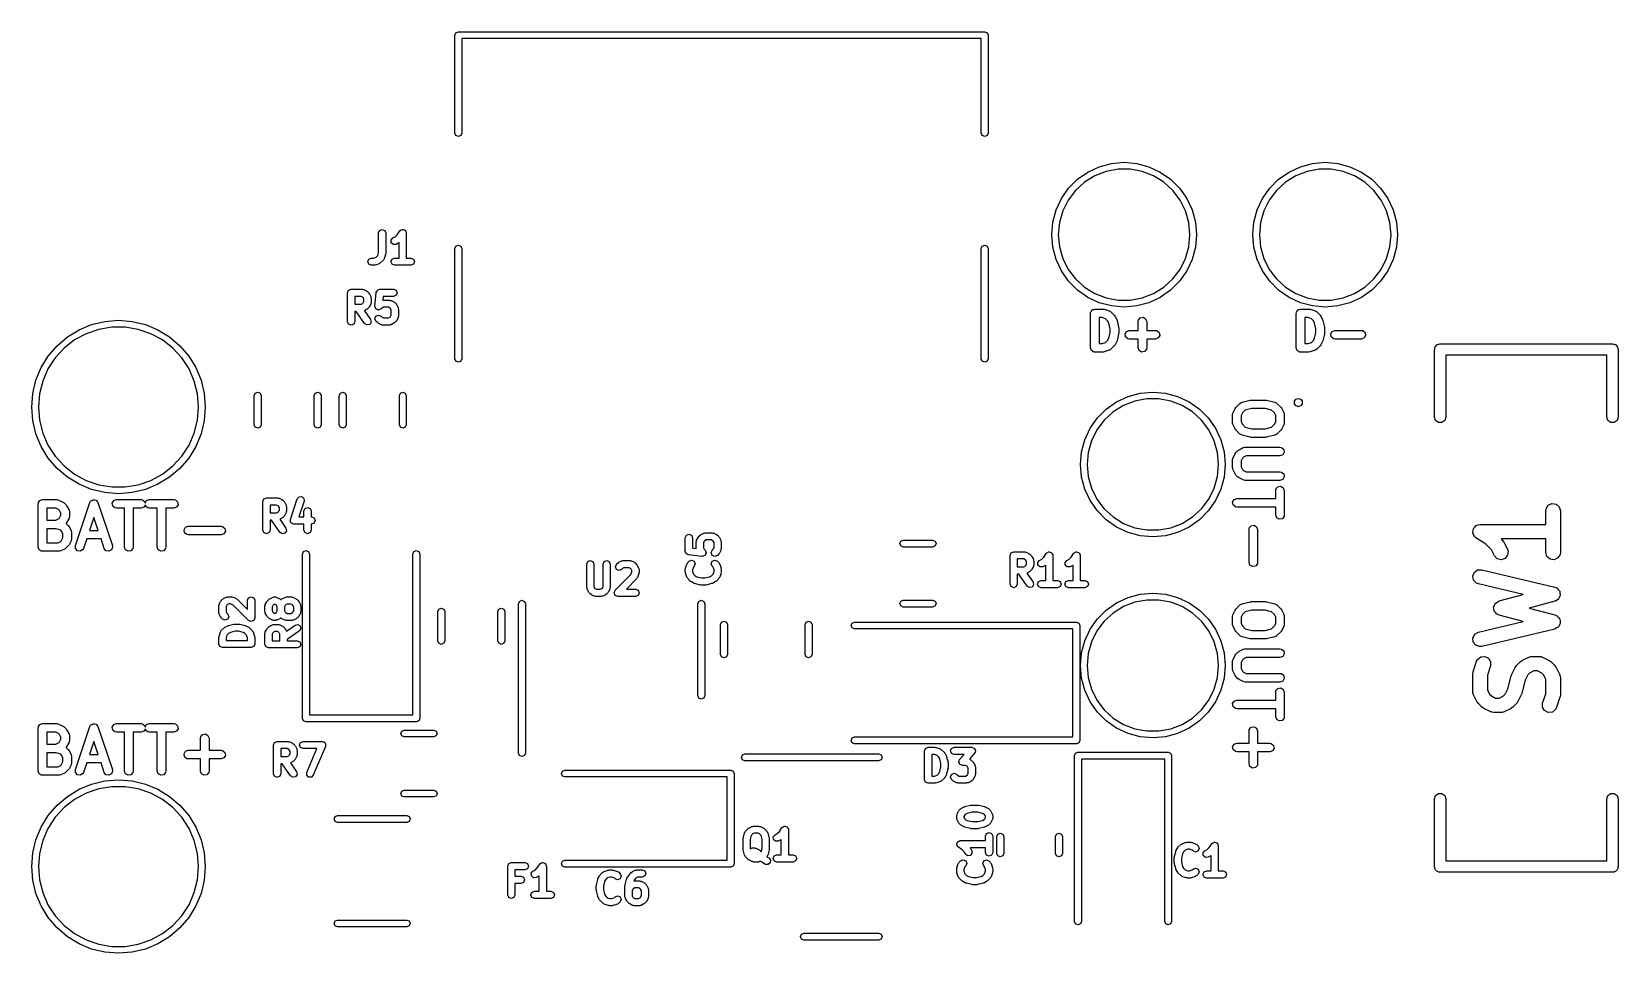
# Model space of a CAD drawing. Extents: x 100.5 to 128.1, y -114.5 to -98.5.
import ezdxf

# ---------------------------------------------------------------- set-up
doc = ezdxf.new("R2010")
doc.units = 0
doc.layers.add('BLACK', color=7, linetype='CONTINUOUS')

msp = doc.modelspace()

# ---------------------------------------------------------------- linework, layer by layer
at = {"layer": 'BLACK', "linetype": 'CONTINUOUS'}
for p, q in [((107.855, -98.526), (107.872, -98.484)), ((107.855, -100.231), (107.855, -98.526)), ((107.872, -98.484), (107.915, -98.466)), ((107.915, -98.466), (117.075, -98.466)), ((117.075, -98.466), (117.117, -98.484)), ((117.117, -98.484), (117.135, -98.526)), ((117.135, -98.526), (117.135, -100.231)), ((117.015, -98.586), (107.975, -98.586)), ((107.975, -98.586), (107.975, -100.231)), ((117.015, -100.231), (117.015, -98.586)), ((107.872, -100.274), (107.855, -100.231)), ((107.915, -100.291), (107.872, -100.274)), ((107.957, -100.274), (107.915, -100.291)), ((107.975, -100.231), (107.957, -100.274)), ((117.032, -100.274), (117.015, -100.231)), ((117.075, -100.291), (117.032, -100.274)), ((117.117, -100.274), (117.075, -100.291)), ((117.135, -100.231), (117.117, -100.274)), ((119.069, -100.816), (119.281, -100.759)), ((119.281, -100.759), (119.5, -100.74)), ((119.5, -100.74), (119.719, -100.759)), ((119.719, -100.759), (119.931, -100.816)), ((122.569, -100.816), (122.781, -100.759)), ((122.781, -100.759), (123, -100.74)), ((123, -100.74), (123.219, -100.759)), ((123.219, -100.759), (123.431, -100.816)), ((118.535, -101.19), (118.69, -101.035)), ((118.69, -101.035), (118.87, -100.909)), ((118.99, -100.975), (118.81, -101.086)), ((118.87, -100.909), (119.069, -100.816)), ((119.187, -100.899), (118.99, -100.975)), ((119.394, -100.86), (119.187, -100.899)), ((119.606, -100.86), (119.394, -100.86)), ((119.813, -100.899), (119.606, -100.86)), ((120.01, -100.975), (119.813, -100.899)), ((119.931, -100.816), (120.13, -100.909)), ((120.19, -101.086), (120.01, -100.975)), ((120.13, -100.909), (120.31, -101.035)), ((120.31, -101.035), (120.465, -101.19)), ((122.035, -101.19), (122.19, -101.035)), ((122.19, -101.035), (122.37, -100.909)), ((122.49, -100.975), (122.31, -101.086)), ((122.37, -100.909), (122.569, -100.816)), ((122.687, -100.899), (122.49, -100.975)), ((122.894, -100.86), (122.687, -100.899)), ((123.106, -100.86), (122.894, -100.86)), ((123.313, -100.899), (123.106, -100.86)), ((123.51, -100.975), (123.313, -100.899)), ((123.431, -100.816), (123.63, -100.909)), ((123.69, -101.086), (123.51, -100.975)), ((123.63, -100.909), (123.81, -101.035)), ((123.81, -101.035), (123.965, -101.19)), ((118.409, -101.37), (118.535, -101.19)), ((118.654, -101.229), (118.527, -101.397)), ((118.81, -101.086), (118.654, -101.229)), ((120.346, -101.229), (120.19, -101.086)), ((120.473, -101.397), (120.346, -101.229)), ((120.465, -101.19), (120.591, -101.37)), ((121.909, -101.37), (122.035, -101.19)), ((122.154, -101.229), (122.027, -101.397)), ((122.31, -101.086), (122.154, -101.229)), ((123.846, -101.229), (123.69, -101.086)), ((123.973, -101.397), (123.846, -101.229)), ((123.965, -101.19), (124.091, -101.37)), ((118.259, -101.781), (118.316, -101.569)), ((118.316, -101.569), (118.409, -101.37)), ((118.432, -101.586), (118.375, -101.79)), ((118.527, -101.397), (118.432, -101.586)), ((120.568, -101.586), (120.473, -101.397)), ((120.625, -101.79), (120.568, -101.586)), ((120.591, -101.37), (120.684, -101.569)), ((120.684, -101.569), (120.741, -101.781)), ((121.759, -101.781), (121.816, -101.569)), ((121.816, -101.569), (121.909, -101.37)), ((121.932, -101.586), (121.875, -101.79)), ((122.027, -101.397), (121.932, -101.586)), ((124.068, -101.586), (123.973, -101.397)), ((124.125, -101.79), (124.068, -101.586)), ((124.091, -101.37), (124.184, -101.569)), ((124.184, -101.569), (124.241, -101.781)), ((118.24, -102), (118.259, -101.781)), ((118.375, -101.79), (118.355, -102)), ((120.645, -102), (120.625, -101.79)), ((120.741, -101.781), (120.76, -102)), ((121.74, -102), (121.759, -101.781)), ((121.875, -101.79), (121.855, -102)), ((124.145, -102), (124.125, -101.79)), ((124.241, -101.781), (124.26, -102)), ((106.527, -101.969), (106.545, -101.925)), ((106.527, -102.316), (106.527, -101.969)), ((106.545, -101.925), (106.59, -101.907)), ((106.59, -101.907), (106.634, -101.925)), ((106.634, -101.925), (106.652, -101.969)), ((106.652, -101.969), (106.652, -102.327)), ((106.745, -102.093), (106.776, -102.056)), ((106.748, -102.14), (106.745, -102.093)), ((106.784, -102.172), (106.748, -102.14)), ((106.776, -102.056), (106.814, -102.037)), ((106.814, -102.037), (106.85, -102.001)), ((106.879, -102.144), (106.832, -102.168)), ((106.85, -102.001), (106.895, -101.935)), ((106.884, -102.139), (106.879, -102.144)), ((106.884, -102.407), (106.884, -102.139)), ((106.895, -101.935), (106.9, -101.931)), ((106.9, -101.931), (106.902, -101.925)), ((106.902, -101.925), (106.919, -101.918)), ((106.919, -101.918), (106.934, -101.908)), ((106.934, -101.908), (106.941, -101.909)), ((106.941, -101.909), (106.947, -101.907)), ((106.947, -101.907), (106.963, -101.914)), ((106.963, -101.914), (106.981, -101.917)), ((106.981, -101.917), (106.985, -101.923)), ((106.985, -101.923), (106.991, -101.925)), ((106.991, -101.925), (106.998, -101.942)), ((106.998, -101.942), (107.008, -101.957)), ((107.008, -101.957), (107.007, -101.964)), ((107.007, -101.964), (107.009, -101.969)), ((107.009, -101.969), (107.009, -102.407)), ((118.259, -102.219), (118.24, -102)), ((118.355, -102), (118.375, -102.21)), ((120.625, -102.21), (120.645, -102)), ((120.76, -102), (120.741, -102.219)), ((121.759, -102.219), (121.74, -102)), ((121.855, -102), (121.875, -102.21)), ((124.125, -102.21), (124.145, -102)), ((124.26, -102), (124.241, -102.219)), ((106.337, -102.469), (106.355, -102.425)), ((106.355, -102.425), (106.399, -102.407)), ((106.399, -102.407), (106.437, -102.407)), ((106.437, -102.407), (106.484, -102.391)), ((106.484, -102.391), (106.511, -102.364)), ((106.511, -102.364), (106.527, -102.316)), ((106.615, -102.429), (106.61, -102.442)), ((106.625, -102.418), (106.615, -102.429)), ((106.649, -102.346), (106.625, -102.418)), ((106.652, -102.327), (106.648, -102.336)), ((106.648, -102.336), (106.649, -102.346)), ((106.741, -102.469), (106.76, -102.425)), ((106.76, -102.425), (106.804, -102.407)), ((106.832, -102.168), (106.784, -102.172)), ((106.804, -102.407), (106.884, -102.407)), ((107.009, -102.407), (107.09, -102.407)), ((107.09, -102.407), (107.134, -102.425)), ((107.134, -102.425), (107.152, -102.469)), ((107.855, -102.241), (107.872, -102.199)), ((107.855, -104.161), (107.855, -102.241)), ((107.872, -102.199), (107.915, -102.181)), ((107.915, -102.181), (107.957, -102.199)), ((107.957, -102.199), (107.975, -102.241)), ((107.975, -102.241), (107.975, -104.161)), ((117.015, -102.241), (117.032, -102.199)), ((117.015, -104.161), (117.015, -102.241)), ((117.032, -102.199), (117.075, -102.181)), ((117.075, -102.181), (117.117, -102.199)), ((117.117, -102.199), (117.135, -102.241)), ((117.135, -102.241), (117.135, -104.161)), ((118.316, -102.431), (118.259, -102.219)), ((118.409, -102.63), (118.316, -102.431)), ((118.375, -102.21), (118.432, -102.414)), ((118.432, -102.414), (118.527, -102.603)), ((120.473, -102.603), (120.568, -102.414)), ((120.568, -102.414), (120.625, -102.21)), ((120.684, -102.431), (120.591, -102.63)), ((120.741, -102.219), (120.684, -102.431)), ((121.816, -102.431), (121.759, -102.219)), ((121.909, -102.63), (121.816, -102.431)), ((121.875, -102.21), (121.932, -102.414)), ((121.932, -102.414), (122.027, -102.603)), ((123.973, -102.603), (124.068, -102.414)), ((124.068, -102.414), (124.125, -102.21)), ((124.184, -102.431), (124.091, -102.63)), ((124.241, -102.219), (124.184, -102.431)), ((106.355, -102.514), (106.337, -102.469)), ((106.399, -102.532), (106.355, -102.514)), ((106.447, -102.532), (106.399, -102.532)), ((106.456, -102.528), (106.447, -102.532)), ((106.466, -102.529), (106.456, -102.528)), ((106.538, -102.505), (106.466, -102.529)), ((106.549, -102.495), (106.538, -102.505)), ((106.562, -102.49), (106.549, -102.495)), ((106.61, -102.442), (106.562, -102.49)), ((106.76, -102.514), (106.741, -102.469)), ((106.804, -102.532), (106.76, -102.514)), ((106.947, -102.532), (106.804, -102.532)), ((107.09, -102.532), (106.947, -102.532)), ((107.134, -102.514), (107.09, -102.532)), ((107.152, -102.469), (107.134, -102.514)), ((118.535, -102.81), (118.409, -102.63)), ((118.527, -102.603), (118.654, -102.771)), ((120.346, -102.771), (120.473, -102.603)), ((120.591, -102.63), (120.465, -102.81)), ((122.035, -102.81), (121.909, -102.63)), ((122.027, -102.603), (122.154, -102.771)), ((123.846, -102.771), (123.973, -102.603)), ((124.091, -102.63), (123.965, -102.81)), ((105.986, -103.011), (106.005, -102.967)), ((106.005, -102.967), (106.049, -102.948)), ((106.049, -102.948), (106.239, -102.948)), ((106.239, -102.948), (106.253, -102.954)), ((106.253, -102.954), (106.267, -102.955)), ((106.267, -102.955), (106.315, -102.979)), ((106.315, -102.979), (106.322, -102.987)), ((106.497, -102.986), (106.505, -102.967)), ((106.505, -102.967), (106.508, -102.965)), ((106.508, -102.965), (106.509, -102.963)), ((106.509, -102.963), (106.53, -102.956)), ((106.53, -102.956), (106.549, -102.948)), ((106.549, -102.948), (106.787, -102.948)), ((106.787, -102.948), (106.831, -102.967)), ((106.831, -102.967), (106.85, -103.011)), ((118.69, -102.965), (118.535, -102.81)), ((118.654, -102.771), (118.81, -102.914)), ((118.87, -103.091), (118.69, -102.965)), ((118.81, -102.914), (118.99, -103.025)), ((120.01, -103.025), (120.19, -102.914)), ((120.31, -102.965), (120.13, -103.091)), ((120.19, -102.914), (120.346, -102.771)), ((120.465, -102.81), (120.31, -102.965)), ((122.19, -102.965), (122.035, -102.81)), ((122.154, -102.771), (122.31, -102.914)), ((122.37, -103.091), (122.19, -102.965)), ((122.31, -102.914), (122.49, -103.025)), ((123.51, -103.025), (123.69, -102.914)), ((123.81, -102.965), (123.63, -103.091)), ((123.69, -102.914), (123.846, -102.771)), ((123.965, -102.81), (123.81, -102.965)), ((105.986, -103.511), (105.986, -103.011)), ((106.225, -103.073), (106.111, -103.073)), ((106.111, -103.073), (106.111, -103.21)), ((106.111, -103.21), (106.225, -103.21)), ((106.25, -103.086), (106.225, -103.073)), ((106.225, -103.21), (106.25, -103.198)), ((106.259, -103.096), (106.25, -103.086)), ((106.25, -103.198), (106.259, -103.188)), ((106.272, -103.121), (106.259, -103.096)), ((106.259, -103.188), (106.272, -103.163)), ((106.272, -103.163), (106.272, -103.121)), ((106.322, -102.987), (106.331, -102.991)), ((106.331, -102.991), (106.355, -103.014)), ((106.355, -103.014), (106.359, -103.024)), ((106.359, -103.26), (106.355, -103.269)), ((106.359, -103.024), (106.367, -103.031)), ((106.367, -103.253), (106.359, -103.26)), ((106.367, -103.031), (106.391, -103.078)), ((106.391, -103.206), (106.367, -103.253)), ((106.391, -103.078), (106.392, -103.093)), ((106.392, -103.191), (106.391, -103.206)), ((106.392, -103.093), (106.397, -103.106)), ((106.397, -103.178), (106.392, -103.191)), ((106.397, -103.106), (106.397, -103.178)), ((106.463, -103.243), (106.487, -103.005)), ((106.464, -103.246), (106.463, -103.243)), ((106.463, -103.249), (106.464, -103.246)), ((106.471, -103.268), (106.463, -103.249)), ((106.487, -103.005), (106.497, -102.986)), ((106.606, -103.073), (106.599, -103.139)), ((106.599, -103.139), (106.716, -103.139)), ((106.787, -103.073), (106.606, -103.073)), ((106.716, -103.139), (106.729, -103.144)), ((106.729, -103.144), (106.744, -103.145)), ((106.744, -103.145), (106.791, -103.169)), ((106.831, -103.055), (106.787, -103.073)), ((106.791, -103.169), (106.798, -103.177)), ((106.798, -103.177), (106.807, -103.181)), ((106.807, -103.181), (106.831, -103.205)), ((106.85, -103.011), (106.831, -103.055)), ((106.831, -103.205), (106.835, -103.214)), ((106.835, -103.214), (106.843, -103.221)), ((106.843, -103.221), (106.867, -103.269)), ((119.069, -103.184), (118.87, -103.091)), ((118.99, -103.025), (119.187, -103.101)), ((119.281, -103.241), (119.069, -103.184)), ((119.187, -103.101), (119.394, -103.14)), ((119.5, -103.26), (119.281, -103.241)), ((119.394, -103.14), (119.606, -103.14)), ((119.719, -103.241), (119.5, -103.26)), ((119.606, -103.14), (119.813, -103.101)), ((119.931, -103.184), (119.719, -103.241)), ((119.813, -103.101), (120.01, -103.025)), ((120.13, -103.091), (119.931, -103.184)), ((122.569, -103.184), (122.37, -103.091)), ((122.49, -103.025), (122.687, -103.101)), ((122.781, -103.241), (122.569, -103.184)), ((122.687, -103.101), (122.894, -103.14)), ((123, -103.26), (122.781, -103.241)), ((122.894, -103.14), (123.106, -103.14)), ((123.219, -103.241), (123, -103.26)), ((123.106, -103.14), (123.313, -103.101)), ((123.431, -103.184), (123.219, -103.241)), ((123.313, -103.101), (123.51, -103.025)), ((123.63, -103.091), (123.431, -103.184)), ((101.533, -103.564), (101.764, -103.509)), ((101.764, -103.509), (102, -103.49)), ((102, -103.49), (102.236, -103.509)), ((102.236, -103.509), (102.467, -103.564)), ((106.005, -103.555), (105.986, -103.511)), ((106.111, -103.511), (106.093, -103.555)), ((106.135, -103.335), (106.111, -103.335)), ((106.111, -103.335), (106.111, -103.511)), ((106.283, -103.547), (106.135, -103.335)), ((106.315, -103.305), (106.279, -103.323)), ((106.279, -103.323), (106.386, -103.475)), ((106.322, -103.297), (106.315, -103.305)), ((106.331, -103.293), (106.322, -103.297)), ((106.355, -103.269), (106.331, -103.293)), ((106.396, -103.522), (106.371, -103.562)), ((106.386, -103.475), (106.396, -103.522)), ((106.463, -103.463), (106.481, -103.419)), ((106.481, -103.507), (106.463, -103.463)), ((106.477, -103.289), (106.471, -103.268)), ((106.48, -103.29), (106.477, -103.289)), ((106.481, -103.293), (106.48, -103.29)), ((106.5, -103.301), (106.481, -103.293)), ((106.481, -103.419), (106.525, -103.401)), ((106.505, -103.531), (106.481, -103.507)), ((106.519, -103.311), (106.5, -103.301)), ((106.514, -103.535), (106.505, -103.531)), ((106.521, -103.543), (106.514, -103.535)), ((106.522, -103.31), (106.519, -103.311)), ((106.525, -103.311), (106.522, -103.31)), ((106.545, -103.303), (106.525, -103.311)), ((106.525, -103.401), (106.569, -103.419)), ((106.565, -103.297), (106.545, -103.303)), ((106.566, -103.294), (106.565, -103.297)), ((106.569, -103.293), (106.566, -103.294)), ((106.586, -103.277), (106.569, -103.293)), ((106.569, -103.419), (106.586, -103.436)), ((106.611, -103.264), (106.586, -103.277)), ((106.586, -103.436), (106.611, -103.448)), ((106.701, -103.264), (106.611, -103.264)), ((106.611, -103.448), (106.701, -103.448)), ((106.726, -103.277), (106.701, -103.264)), ((106.701, -103.448), (106.726, -103.436)), ((106.736, -103.286), (106.726, -103.277)), ((106.726, -103.436), (106.736, -103.426)), ((106.748, -103.311), (106.736, -103.286)), ((106.736, -103.426), (106.748, -103.401)), ((106.748, -103.401), (106.748, -103.311)), ((106.798, -103.535), (106.791, -103.543)), ((106.807, -103.531), (106.798, -103.535)), ((106.831, -103.507), (106.807, -103.531)), ((106.835, -103.498), (106.831, -103.507)), ((106.843, -103.491), (106.835, -103.498)), ((106.867, -103.444), (106.843, -103.491)), ((106.867, -103.269), (106.868, -103.283)), ((106.868, -103.429), (106.867, -103.444)), ((106.868, -103.283), (106.873, -103.297)), ((106.873, -103.416), (106.868, -103.429)), ((106.873, -103.297), (106.873, -103.416)), ((118.914, -103.369), (118.916, -103.36)), ((118.914, -103.969), (118.914, -103.369)), ((118.916, -103.356), (118.917, -103.354)), ((118.916, -103.36), (118.916, -103.356)), ((118.917, -103.354), (118.919, -103.344)), ((118.919, -103.344), (118.932, -103.329)), ((118.932, -103.329), (118.941, -103.312)), ((118.941, -103.312), (118.948, -103.31)), ((118.948, -103.31), (118.952, -103.304)), ((118.952, -103.304), (118.971, -103.301)), ((118.971, -103.301), (118.989, -103.294)), ((118.989, -103.294), (119.132, -103.294)), ((119.064, -103.444), (119.064, -103.894)), ((119.12, -103.444), (119.064, -103.444)), ((119.178, -103.464), (119.12, -103.444)), ((119.132, -103.294), (119.154, -103.298)), ((119.154, -103.298), (119.156, -103.298)), ((119.156, -103.298), (119.242, -103.327)), ((119.214, -103.5), (119.178, -103.464)), ((119.233, -103.538), (119.214, -103.5)), ((119.242, -103.327), (119.265, -103.339)), ((119.265, -103.339), (119.267, -103.343)), ((119.267, -103.343), (119.271, -103.345)), ((119.271, -103.345), (119.328, -103.402)), ((119.328, -103.402), (119.341, -103.42)), ((119.341, -103.42), (119.342, -103.422)), ((119.342, -103.422), (119.371, -103.479)), ((119.371, -103.479), (119.375, -103.491)), ((119.375, -103.491), (119.377, -103.494)), ((119.377, -103.494), (119.405, -103.608)), ((119.743, -103.512), (119.748, -103.487)), ((119.743, -103.666), (119.743, -103.512)), ((119.748, -103.487), (119.781, -103.447)), ((119.781, -103.447), (119.831, -103.438)), ((119.831, -103.438), (119.875, -103.464)), ((119.875, -103.464), (119.893, -103.512)), ((119.893, -103.512), (119.893, -103.666)), ((122.496, -103.369), (122.498, -103.36)), ((122.496, -103.969), (122.496, -103.369)), ((122.497, -103.356), (122.499, -103.354)), ((122.498, -103.36), (122.497, -103.356)), ((122.499, -103.354), (122.5, -103.344)), ((122.5, -103.344), (122.513, -103.329)), ((122.513, -103.329), (122.523, -103.312)), ((122.523, -103.312), (122.529, -103.31)), ((122.529, -103.31), (122.533, -103.304)), ((122.533, -103.304), (122.553, -103.301)), ((122.553, -103.301), (122.571, -103.294)), ((122.571, -103.294), (122.714, -103.294)), ((122.646, -103.444), (122.646, -103.894)), ((122.702, -103.444), (122.646, -103.444)), ((122.759, -103.464), (122.702, -103.444)), ((122.714, -103.294), (122.736, -103.298)), ((122.736, -103.298), (122.737, -103.298)), ((122.737, -103.298), (122.823, -103.327)), ((122.795, -103.5), (122.759, -103.464)), ((122.814, -103.538), (122.795, -103.5)), ((122.823, -103.327), (122.846, -103.339)), ((122.846, -103.339), (122.848, -103.343)), ((122.848, -103.343), (122.852, -103.345)), ((122.852, -103.345), (122.91, -103.402)), ((122.91, -103.402), (122.922, -103.42)), ((122.922, -103.42), (122.924, -103.422)), ((122.924, -103.422), (122.952, -103.479)), ((122.952, -103.479), (122.956, -103.491)), ((122.956, -103.491), (122.958, -103.494)), ((122.958, -103.494), (122.986, -103.608)), ((100.932, -103.932), (101.112, -103.778)), ((101.112, -103.778), (101.314, -103.655)), ((101.44, -103.723), (101.237, -103.832)), ((101.314, -103.655), (101.533, -103.564)), ((101.658, -103.648), (101.44, -103.723)), ((101.885, -103.61), (101.658, -103.648)), ((102.115, -103.61), (101.885, -103.61)), ((102.342, -103.648), (102.115, -103.61)), ((102.56, -103.723), (102.342, -103.648)), ((102.467, -103.564), (102.686, -103.655)), ((102.763, -103.832), (102.56, -103.723)), ((102.686, -103.655), (102.888, -103.778)), ((102.888, -103.778), (103.068, -103.932)), ((106.049, -103.573), (106.005, -103.555)), ((106.093, -103.555), (106.049, -103.573)), ((106.324, -103.572), (106.283, -103.547)), ((106.371, -103.562), (106.324, -103.572)), ((106.569, -103.567), (106.521, -103.543)), ((106.583, -103.568), (106.569, -103.567)), ((106.597, -103.573), (106.583, -103.568)), ((106.716, -103.573), (106.597, -103.573)), ((106.729, -103.568), (106.716, -103.573)), ((106.744, -103.567), (106.729, -103.568)), ((106.791, -103.543), (106.744, -103.567)), ((119.214, -103.839), (119.233, -103.8)), ((119.257, -103.636), (119.233, -103.538)), ((119.233, -103.8), (119.257, -103.703)), ((119.257, -103.703), (119.257, -103.636)), ((119.405, -103.73), (119.377, -103.845)), ((119.405, -103.608), (119.406, -103.623)), ((119.407, -103.712), (119.405, -103.727)), ((119.405, -103.727), (119.405, -103.73)), ((119.406, -103.623), (119.407, -103.627)), ((119.407, -103.627), (119.407, -103.712)), ((119.516, -103.728), (119.541, -103.683)), ((119.525, -103.778), (119.516, -103.728)), ((119.564, -103.811), (119.525, -103.778)), ((119.541, -103.683), (119.589, -103.666)), ((119.589, -103.816), (119.564, -103.811)), ((119.589, -103.666), (119.743, -103.666)), ((119.893, -103.666), (120.047, -103.666)), ((120.047, -103.666), (120.072, -103.67)), ((120.095, -103.798), (120.047, -103.816)), ((120.072, -103.67), (120.112, -103.703)), ((120.12, -103.754), (120.095, -103.798)), ((120.112, -103.703), (120.12, -103.754)), ((122.795, -103.839), (122.814, -103.8)), ((122.839, -103.636), (122.814, -103.538)), ((122.814, -103.8), (122.839, -103.703)), ((122.839, -103.703), (122.839, -103.636)), ((122.986, -103.73), (122.958, -103.845)), ((122.986, -103.608), (122.988, -103.623)), ((122.989, -103.712), (122.986, -103.727)), ((122.986, -103.727), (122.986, -103.73)), ((122.988, -103.623), (122.989, -103.627)), ((122.989, -103.627), (122.989, -103.712)), ((123.097, -103.728), (123.123, -103.683)), ((123.106, -103.778), (123.097, -103.728)), ((123.145, -103.811), (123.106, -103.778)), ((123.123, -103.683), (123.171, -103.666)), ((123.171, -103.816), (123.145, -103.811)), ((123.171, -103.666), (123.628, -103.666)), ((123.628, -103.666), (123.654, -103.67)), ((123.676, -103.798), (123.628, -103.816)), ((123.654, -103.67), (123.693, -103.703)), ((123.702, -103.754), (123.676, -103.798)), ((123.693, -103.703), (123.702, -103.754)), ((100.778, -104.112), (100.932, -103.932)), ((101.055, -103.974), (100.899, -104.143)), ((101.237, -103.832), (101.055, -103.974)), ((102.945, -103.974), (102.763, -103.832)), ((103.101, -104.143), (102.945, -103.974)), ((103.068, -103.932), (103.222, -104.112)), ((118.921, -103.988), (118.914, -103.969)), ((118.925, -104.007), (118.921, -103.988)), ((118.93, -104.011), (118.925, -104.007)), ((118.932, -104.018), (118.93, -104.011)), ((118.949, -104.027), (118.932, -104.018)), ((118.964, -104.04), (118.949, -104.027)), ((118.974, -104.042), (118.964, -104.04)), ((118.976, -104.043), (118.974, -104.042)), ((118.98, -104.043), (118.976, -104.043)), ((118.989, -104.044), (118.98, -104.043)), ((119.132, -104.044), (118.989, -104.044)), ((119.064, -103.894), (119.12, -103.894)), ((119.12, -103.894), (119.178, -103.875)), ((119.134, -104.044), (119.132, -104.044)), ((119.156, -104.041), (119.134, -104.044)), ((119.242, -104.012), (119.156, -104.041)), ((119.178, -103.875), (119.214, -103.839)), ((119.245, -104.009), (119.242, -104.012)), ((119.25, -104.009), (119.245, -104.009)), ((119.271, -103.994), (119.25, -104.009)), ((119.328, -103.937), (119.271, -103.994)), ((119.329, -103.935), (119.328, -103.937)), ((119.342, -103.917), (119.329, -103.935)), ((119.371, -103.86), (119.342, -103.917)), ((119.377, -103.845), (119.371, -103.857)), ((119.371, -103.857), (119.371, -103.86)), ((119.743, -103.816), (119.589, -103.816)), ((119.743, -103.969), (119.743, -103.816)), ((119.761, -104.018), (119.743, -103.969)), ((119.805, -104.043), (119.761, -104.018)), ((119.856, -104.034), (119.805, -104.043)), ((119.889, -103.995), (119.856, -104.034)), ((119.893, -103.969), (119.889, -103.995)), ((120.047, -103.816), (119.893, -103.816)), ((119.893, -103.816), (119.893, -103.969)), ((122.503, -103.988), (122.496, -103.969)), ((122.506, -104.007), (122.503, -103.988)), ((122.511, -104.011), (122.506, -104.007)), ((122.513, -104.018), (122.511, -104.011)), ((122.53, -104.027), (122.513, -104.018)), ((122.545, -104.04), (122.53, -104.027)), ((122.555, -104.042), (122.545, -104.04)), ((122.558, -104.043), (122.555, -104.042)), ((122.561, -104.043), (122.558, -104.043)), ((122.571, -104.044), (122.561, -104.043)), ((122.714, -104.044), (122.571, -104.044)), ((122.646, -103.894), (122.702, -103.894)), ((122.702, -103.894), (122.759, -103.875)), ((122.715, -104.044), (122.714, -104.044)), ((122.737, -104.041), (122.715, -104.044)), ((122.823, -104.012), (122.737, -104.041)), ((122.759, -103.875), (122.795, -103.839)), ((122.827, -104.009), (122.823, -104.012)), ((122.831, -104.009), (122.827, -104.009)), ((122.852, -103.994), (122.831, -104.009)), ((122.91, -103.937), (122.852, -103.994)), ((122.924, -103.917), (122.91, -103.935)), ((122.91, -103.935), (122.91, -103.937)), ((122.952, -103.86), (122.924, -103.917)), ((122.953, -103.857), (122.952, -103.86)), ((122.958, -103.845), (122.953, -103.857)), ((123.628, -103.816), (123.171, -103.816)), ((124.9, -104), (124.905, -103.985)), ((124.9, -105.177), (124.9, -104)), ((124.905, -103.969), (124.914, -103.956)), ((124.905, -103.985), (124.905, -103.969)), ((124.914, -103.956), (124.919, -103.941)), ((124.919, -103.941), (124.932, -103.932)), ((124.932, -103.932), (124.941, -103.919)), ((124.941, -103.919), (124.956, -103.914)), ((124.956, -103.914), (124.969, -103.905)), ((124.969, -103.905), (124.985, -103.905)), ((124.985, -103.905), (125, -103.9)), ((125, -103.9), (128, -103.9)), ((128, -103.9), (128.015, -103.905)), ((128.015, -103.905), (128.031, -103.905)), ((128.031, -103.905), (128.044, -103.914)), ((128.044, -103.914), (128.059, -103.919)), ((128.059, -103.919), (128.068, -103.932)), ((128.068, -103.932), (128.081, -103.941)), ((128.081, -103.941), (128.086, -103.956)), ((128.086, -103.956), (128.095, -103.969)), ((128.095, -103.969), (128.095, -103.985)), ((128.095, -103.985), (128.1, -104)), ((128.1, -104), (128.1, -105.177)), ((100.564, -104.533), (100.655, -104.314)), ((100.655, -104.314), (100.778, -104.112)), ((100.773, -104.336), (100.681, -104.547)), ((100.899, -104.143), (100.773, -104.336)), ((103.227, -104.336), (103.101, -104.143)), ((103.222, -104.112), (103.345, -104.314)), ((103.319, -104.547), (103.227, -104.336)), ((103.345, -104.314), (103.436, -104.533)), ((107.872, -104.204), (107.855, -104.161)), ((107.915, -104.221), (107.872, -104.204)), ((107.957, -104.204), (107.915, -104.221)), ((107.975, -104.161), (107.957, -104.204)), ((117.032, -104.204), (117.015, -104.161)), ((117.075, -104.221), (117.032, -104.204)), ((117.117, -104.204), (117.075, -104.221)), ((117.135, -104.161), (117.117, -104.204)), ((127.9, -104.1), (125.1, -104.1)), ((125.1, -104.1), (125.1, -105.177)), ((127.9, -105.177), (127.9, -104.1)), ((100.509, -104.764), (100.564, -104.533)), ((100.681, -104.547), (100.624, -104.77)), ((103.376, -104.77), (103.319, -104.547)), ((103.436, -104.533), (103.491, -104.764)), ((100.49, -105), (100.509, -104.764)), ((100.624, -104.77), (100.605, -105)), ((103.395, -105), (103.376, -104.77)), ((103.491, -104.764), (103.51, -105)), ((104.362, -104.8), (104.38, -104.757)), ((104.362, -105.309), (104.362, -104.8)), ((104.38, -104.757), (104.422, -104.74)), ((104.422, -104.74), (104.465, -104.757)), ((104.465, -104.757), (104.482, -104.8)), ((104.482, -104.8), (104.482, -105.309)), ((105.407, -104.8), (105.425, -104.757)), ((105.407, -105.309), (105.407, -104.8)), ((105.425, -104.757), (105.467, -104.74)), ((105.467, -104.74), (105.51, -104.757)), ((105.51, -104.757), (105.527, -104.8)), ((105.527, -104.8), (105.527, -105.309)), ((105.843, -104.8), (105.861, -104.757)), ((105.843, -105.309), (105.843, -104.8)), ((105.861, -104.757), (105.903, -104.74)), ((105.903, -104.74), (105.946, -104.757)), ((105.946, -104.757), (105.963, -104.8)), ((105.963, -104.8), (105.963, -105.309)), ((106.888, -104.8), (106.906, -104.757)), ((106.888, -105.309), (106.888, -104.8)), ((106.906, -104.757), (106.948, -104.74)), ((106.948, -104.74), (106.991, -104.757)), ((106.991, -104.757), (107.008, -104.8)), ((107.008, -104.8), (107.008, -105.309)), ((119.19, -105.035), (119.37, -104.909)), ((119.37, -104.909), (119.569, -104.816)), ((119.687, -104.899), (119.49, -104.975)), ((119.569, -104.816), (119.781, -104.759)), ((119.894, -104.86), (119.687, -104.899)), ((119.781, -104.759), (120, -104.74)), ((120.106, -104.86), (119.894, -104.86)), ((120, -104.74), (120.219, -104.759)), ((120.313, -104.899), (120.106, -104.86)), ((120.219, -104.759), (120.431, -104.816)), ((120.51, -104.975), (120.313, -104.899)), ((120.431, -104.816), (120.63, -104.909)), ((120.63, -104.909), (120.81, -105.035)), ((121.546, -104.92), (121.552, -104.916)), ((121.552, -104.916), (121.695, -104.88)), ((121.695, -104.88), (121.71, -104.879)), ((121.71, -104.879), (121.713, -104.878)), ((121.713, -104.878), (121.963, -104.878)), ((121.963, -104.878), (121.978, -104.88)), ((121.978, -104.88), (121.981, -104.88)), ((121.981, -104.88), (122.124, -104.916)), ((122.124, -104.916), (122.148, -104.926)), ((122.464, -104.9), (122.49, -104.864)), ((122.464, -104.944), (122.464, -104.9)), ((122.49, -104.864), (122.511, -104.857)), ((122.511, -104.857), (122.532, -104.85)), ((122.511, -104.857), (122.511, -104.857)), ((122.532, -104.85), (122.553, -104.857)), ((122.553, -104.857), (122.574, -104.864)), ((122.574, -104.864), (122.6, -104.9)), ((122.6, -104.9), (122.6, -104.944)), ((100.509, -105.236), (100.49, -105)), ((100.605, -105), (100.624, -105.23)), ((103.376, -105.23), (103.395, -105)), ((103.51, -105), (103.491, -105.236)), ((118.909, -105.37), (119.035, -105.19)), ((119.035, -105.19), (119.19, -105.035)), ((119.31, -105.086), (119.154, -105.229)), ((119.49, -104.975), (119.31, -105.086)), ((120.69, -105.086), (120.51, -104.975)), ((120.846, -105.229), (120.69, -105.086)), ((120.81, -105.035), (120.965, -105.19)), ((120.965, -105.19), (121.091, -105.37)), ((121.388, -105.131), (121.393, -105.106)), ((121.388, -105.274), (121.388, -105.131)), ((121.393, -105.106), (121.396, -105.102)), ((121.396, -105.098), (121.432, -105.026)), ((121.396, -105.102), (121.396, -105.098)), ((121.432, -105.026), (121.445, -105.008)), ((121.445, -105.008), (121.446, -105.007)), ((121.446, -105.007), (121.517, -104.936)), ((121.517, -104.936), (121.539, -104.921)), ((121.561, -105.104), (121.538, -105.149)), ((121.538, -105.149), (121.538, -105.257)), ((121.539, -104.921), (121.546, -104.92)), ((121.609, -105.056), (121.561, -105.104)), ((121.722, -105.028), (121.609, -105.056)), ((121.954, -105.028), (121.722, -105.028)), ((122.068, -105.056), (121.954, -105.028)), ((122.116, -105.104), (122.068, -105.056)), ((122.138, -105.149), (122.116, -105.104)), ((122.138, -105.257), (122.138, -105.149)), ((122.148, -104.926), (122.152, -104.932)), ((122.152, -104.932), (122.159, -104.936)), ((122.159, -104.936), (122.231, -105.007)), ((122.231, -105.007), (122.243, -105.025)), ((122.243, -105.025), (122.245, -105.026)), ((122.245, -105.026), (122.28, -105.098)), ((122.28, -105.098), (122.288, -105.123)), ((122.288, -105.123), (122.287, -105.127)), ((122.287, -105.127), (122.288, -105.131)), ((122.288, -105.131), (122.288, -105.274)), ((122.49, -104.98), (122.464, -104.944)), ((122.511, -104.987), (122.49, -104.98)), ((122.532, -104.994), (122.511, -104.987)), ((122.511, -104.987), (122.511, -104.987)), ((122.532, -104.922), (122.532, -104.922)), ((122.532, -104.922), (122.532, -104.922)), ((122.532, -104.922), (122.532, -104.922)), ((122.532, -104.922), (122.532, -104.922)), ((122.532, -104.922), (122.532, -104.922)), ((122.532, -104.922), (122.532, -104.922)), ((122.553, -104.987), (122.532, -104.994)), ((122.574, -104.98), (122.553, -104.987)), ((122.553, -104.987), (122.553, -104.987)), ((122.6, -104.944), (122.574, -104.98)), ((124.919, -105.236), (124.9, -105.177)), ((125.1, -105.177), (125.081, -105.236)), ((127.919, -105.236), (127.9, -105.177)), ((128.1, -105.177), (128.081, -105.236)), ((100.564, -105.467), (100.509, -105.236)), ((100.655, -105.686), (100.564, -105.467)), ((100.624, -105.23), (100.681, -105.453)), ((100.681, -105.453), (100.773, -105.664)), ((103.227, -105.664), (103.319, -105.453)), ((103.319, -105.453), (103.376, -105.23)), ((103.436, -105.467), (103.345, -105.686)), ((103.491, -105.236), (103.436, -105.467)), ((104.38, -105.352), (104.362, -105.309)), ((104.422, -105.369), (104.38, -105.352)), ((104.465, -105.352), (104.422, -105.369)), ((104.482, -105.309), (104.465, -105.352)), ((105.425, -105.352), (105.407, -105.309)), ((105.467, -105.369), (105.425, -105.352)), ((105.51, -105.352), (105.467, -105.369)), ((105.527, -105.309), (105.51, -105.352)), ((105.861, -105.352), (105.843, -105.309)), ((105.903, -105.369), (105.861, -105.352)), ((105.946, -105.352), (105.903, -105.369)), ((105.963, -105.309), (105.946, -105.352)), ((106.906, -105.352), (106.888, -105.309)), ((106.948, -105.369), (106.906, -105.352)), ((106.991, -105.352), (106.948, -105.369)), ((107.008, -105.309), (106.991, -105.352)), ((118.816, -105.569), (118.909, -105.37)), ((119.027, -105.397), (118.932, -105.586)), ((119.154, -105.229), (119.027, -105.397)), ((120.973, -105.397), (120.846, -105.229)), ((121.068, -105.586), (120.973, -105.397)), ((121.091, -105.37), (121.184, -105.569)), ((121.39, -105.278), (121.388, -105.274)), ((121.389, -105.283), (121.39, -105.278)), ((121.396, -105.308), (121.389, -105.283)), ((121.432, -105.379), (121.396, -105.308)), ((121.433, -105.38), (121.432, -105.379)), ((121.446, -105.399), (121.433, -105.38)), ((121.517, -105.47), (121.446, -105.399)), ((121.524, -105.473), (121.517, -105.47)), ((121.538, -105.257), (121.561, -105.301)), ((121.561, -105.301), (121.609, -105.349)), ((121.609, -105.349), (121.722, -105.378)), ((121.722, -105.378), (121.954, -105.378)), ((121.954, -105.378), (122.068, -105.349)), ((122.068, -105.349), (122.116, -105.301)), ((122.116, -105.301), (122.138, -105.257)), ((122.159, -105.47), (122.138, -105.485)), ((122.231, -105.399), (122.159, -105.47)), ((122.245, -105.379), (122.231, -105.397)), ((122.231, -105.397), (122.231, -105.399)), ((122.28, -105.308), (122.245, -105.379)), ((122.281, -105.303), (122.28, -105.308)), ((122.284, -105.3), (122.281, -105.303)), ((122.288, -105.274), (122.284, -105.3)), ((124.969, -105.272), (124.919, -105.236)), ((125.031, -105.272), (124.969, -105.272)), ((125.081, -105.236), (125.031, -105.272)), ((127.969, -105.272), (127.919, -105.236)), ((128.031, -105.272), (127.969, -105.272)), ((128.081, -105.236), (128.031, -105.272)), ((100.778, -105.888), (100.655, -105.686)), ((100.773, -105.664), (100.899, -105.857)), ((103.101, -105.857), (103.227, -105.664)), ((103.345, -105.686), (103.222, -105.888)), ((118.759, -105.781), (118.816, -105.569)), ((118.932, -105.586), (118.875, -105.79)), ((121.125, -105.79), (121.068, -105.586)), ((121.184, -105.569), (121.241, -105.781)), ((121.482, -105.757), (121.5, -105.744)), ((121.5, -105.744), (121.501, -105.743)), ((121.501, -105.743), (121.573, -105.707)), ((121.528, -105.479), (121.524, -105.473)), ((121.552, -105.49), (121.528, -105.479)), ((121.695, -105.526), (121.552, -105.49)), ((121.573, -105.707), (121.597, -105.7)), ((121.597, -105.7), (121.602, -105.701)), ((121.602, -105.701), (121.606, -105.699)), ((121.606, -105.699), (122.213, -105.699)), ((121.698, -105.525), (121.695, -105.526)), ((121.713, -105.528), (121.698, -105.525)), ((121.963, -105.528), (121.713, -105.528)), ((121.966, -105.527), (121.963, -105.528)), ((121.981, -105.526), (121.966, -105.527)), ((122.124, -105.49), (121.981, -105.526)), ((122.13, -105.486), (122.124, -105.49)), ((122.138, -105.485), (122.13, -105.486)), ((122.213, -105.699), (122.239, -105.704)), ((122.239, -105.704), (122.278, -105.737)), ((122.278, -105.737), (122.287, -105.787)), ((100.932, -106.068), (100.778, -105.888)), ((100.899, -105.857), (101.055, -106.026)), ((102.945, -106.026), (103.101, -105.857)), ((103.222, -105.888), (103.068, -106.068)), ((118.74, -106), (118.759, -105.781)), ((118.759, -106.219), (118.74, -106)), ((118.875, -105.79), (118.855, -106)), ((118.855, -106), (118.875, -106.21)), ((121.145, -106), (121.125, -105.79)), ((121.125, -106.21), (121.145, -106)), ((121.241, -105.781), (121.26, -106)), ((121.26, -106), (121.241, -106.219)), ((121.388, -105.917), (121.393, -105.891)), ((121.388, -106.06), (121.388, -105.917)), ((121.393, -105.891), (121.396, -105.888)), ((121.396, -105.884), (121.432, -105.812)), ((121.396, -105.888), (121.396, -105.884)), ((121.432, -105.812), (121.445, -105.794)), ((121.445, -105.794), (121.446, -105.793)), ((121.446, -105.793), (121.482, -105.757)), ((121.561, -105.89), (121.538, -105.935)), ((121.538, -105.935), (121.538, -106.042)), ((121.579, -105.872), (121.561, -105.89)), ((121.624, -105.849), (121.579, -105.872)), ((122.213, -105.849), (121.624, -105.849)), ((122.261, -105.832), (122.213, -105.849)), ((122.287, -105.787), (122.261, -105.832)), ((101.112, -106.222), (100.932, -106.068)), ((101.055, -106.026), (101.237, -106.168)), ((101.314, -106.345), (101.112, -106.222)), ((101.237, -106.168), (101.44, -106.277)), ((101.44, -106.277), (101.658, -106.352)), ((102.342, -106.352), (102.56, -106.277)), ((102.56, -106.277), (102.763, -106.168)), ((102.888, -106.222), (102.686, -106.345)), ((102.763, -106.168), (102.945, -106.026)), ((103.068, -106.068), (102.888, -106.222)), ((118.816, -106.431), (118.759, -106.219)), ((118.875, -106.21), (118.932, -106.414)), ((121.068, -106.414), (121.125, -106.21)), ((121.241, -106.219), (121.184, -106.431)), ((121.39, -106.064), (121.388, -106.06)), ((121.389, -106.069), (121.39, -106.064)), ((121.396, -106.094), (121.389, -106.069)), ((121.432, -106.165), (121.396, -106.094)), ((121.433, -106.166), (121.432, -106.165)), ((121.446, -106.184), (121.433, -106.166)), ((121.482, -106.22), (121.446, -106.184)), ((121.483, -106.221), (121.482, -106.22)), ((121.501, -106.234), (121.483, -106.221)), ((121.573, -106.27), (121.501, -106.234)), ((121.538, -106.042), (121.561, -106.087)), ((121.561, -106.087), (121.579, -106.106)), ((121.577, -106.27), (121.573, -106.27)), ((121.58, -106.273), (121.577, -106.27)), ((121.579, -106.106), (121.624, -106.128)), ((121.606, -106.278), (121.58, -106.273)), ((122.213, -106.278), (121.606, -106.278)), ((121.624, -106.128), (122.213, -106.128)), ((122.213, -106.128), (122.239, -106.132)), ((122.261, -106.26), (122.213, -106.278)), ((122.239, -106.132), (122.278, -106.165)), ((122.287, -106.216), (122.261, -106.26)), ((122.278, -106.165), (122.287, -106.216)), ((101.533, -106.436), (101.314, -106.345)), ((101.764, -106.491), (101.533, -106.436)), ((101.658, -106.352), (101.885, -106.39)), ((102, -106.51), (101.764, -106.491)), ((101.885, -106.39), (102.115, -106.39)), ((102.236, -106.491), (102, -106.51)), ((102.115, -106.39), (102.342, -106.352)), ((102.467, -106.436), (102.236, -106.491)), ((102.686, -106.345), (102.467, -106.436)), ((105.112, -106.6), (105.143, -106.563)), ((105.143, -106.563), (105.191, -106.56)), ((105.191, -106.56), (105.227, -106.591)), ((118.909, -106.63), (118.816, -106.431)), ((118.932, -106.414), (119.027, -106.603)), ((120.973, -106.603), (121.068, -106.414)), ((121.184, -106.431), (121.091, -106.63)), ((122.138, -106.453), (122.143, -106.427)), ((122.138, -106.592), (122.138, -106.453)), ((122.143, -106.427), (122.176, -106.388)), ((122.176, -106.388), (122.226, -106.379)), ((122.226, -106.379), (122.271, -106.405)), ((122.271, -106.405), (122.288, -106.453)), ((122.288, -106.453), (122.288, -106.881)), ((100.604, -106.687), (100.605, -106.677)), ((100.604, -107.437), (100.604, -106.687)), ((100.605, -106.674), (100.606, -106.671)), ((100.605, -106.677), (100.605, -106.674)), ((100.606, -106.671), (100.608, -106.661)), ((100.608, -106.661), (100.621, -106.646)), ((100.621, -106.646), (100.63, -106.629)), ((100.63, -106.629), (100.637, -106.627)), ((100.637, -106.627), (100.641, -106.622)), ((100.641, -106.622), (100.66, -106.618)), ((100.66, -106.618), (100.679, -106.612)), ((100.679, -106.612), (100.929, -106.612)), ((100.754, -106.762), (100.754, -106.969)), ((100.911, -106.762), (100.754, -106.762)), ((100.956, -106.784), (100.911, -106.762)), ((100.929, -106.612), (100.954, -106.616)), ((100.954, -106.616), (100.958, -106.619)), ((100.974, -106.803), (100.956, -106.784)), ((100.958, -106.619), (100.962, -106.62)), ((100.962, -106.62), (101.034, -106.655)), ((100.996, -106.847), (100.974, -106.803)), ((100.996, -106.883), (100.996, -106.847)), ((101.034, -106.655), (101.052, -106.669)), ((101.052, -106.669), (101.053, -106.669)), ((101.053, -106.669), (101.089, -106.705)), ((101.089, -106.705), (101.102, -106.724)), ((101.102, -106.724), (101.103, -106.725)), ((101.103, -106.725), (101.139, -106.796)), ((101.139, -106.796), (101.146, -106.821)), ((101.146, -106.821), (101.145, -106.825)), ((101.145, -106.825), (101.146, -106.83)), ((101.146, -106.83), (101.146, -106.901)), ((101.25, -107.413), (101.5, -106.663)), ((101.5, -106.663), (101.513, -106.64)), ((101.513, -106.64), (101.515, -106.639)), ((101.515, -106.637), (101.536, -106.626)), ((101.515, -106.639), (101.515, -106.637)), ((101.536, -106.626), (101.556, -106.613)), ((101.556, -106.613), (101.559, -106.614)), ((101.559, -106.614), (101.56, -106.613)), ((101.56, -106.613), (101.584, -106.617)), ((101.584, -106.617), (101.607, -106.621)), ((101.607, -106.621), (101.609, -106.622)), ((101.609, -106.622), (101.611, -106.623)), ((101.611, -106.623), (101.625, -106.641)), ((101.625, -106.641), (101.641, -106.659)), ((101.641, -106.659), (101.641, -106.661)), ((101.641, -106.661), (101.643, -106.663)), ((101.643, -106.663), (101.893, -107.413)), ((101.89, -106.674), (101.916, -106.629)), ((101.899, -106.724), (101.89, -106.674)), ((101.939, -106.757), (101.899, -106.724)), ((101.916, -106.629), (101.964, -106.612)), ((101.964, -106.762), (101.939, -106.757)), ((101.964, -106.612), (102.393, -106.612)), ((102.104, -106.762), (101.964, -106.762)), ((102.104, -107.437), (102.104, -106.762)), ((102.393, -106.762), (102.254, -106.762)), ((102.254, -106.762), (102.254, -107.437)), ((102.393, -106.612), (102.419, -106.616)), ((102.441, -106.744), (102.393, -106.762)), ((102.419, -106.616), (102.458, -106.649)), ((102.467, -106.7), (102.441, -106.744)), ((102.458, -106.649), (102.462, -106.673)), ((102.462, -106.673), (102.488, -106.629)), ((102.471, -106.724), (102.467, -106.7)), ((102.51, -106.757), (102.471, -106.724)), ((102.488, -106.629), (102.536, -106.612)), ((102.536, -106.762), (102.51, -106.757)), ((102.536, -106.612), (102.964, -106.612)), ((102.675, -106.762), (102.536, -106.762)), ((102.675, -107.437), (102.675, -106.762)), ((102.964, -106.762), (102.825, -106.762)), ((102.825, -106.762), (102.825, -107.437)), ((102.964, -106.612), (102.99, -106.616)), ((103.012, -106.744), (102.964, -106.762)), ((102.99, -106.616), (103.029, -106.649)), ((103.038, -106.7), (103.012, -106.744)), ((103.029, -106.649), (103.038, -106.7)), ((104.513, -106.643), (104.532, -106.599)), ((104.513, -107.143), (104.513, -106.643)), ((104.532, -106.599), (104.576, -106.581)), ((104.576, -106.581), (104.766, -106.581)), ((104.751, -106.706), (104.638, -106.706)), ((104.638, -106.706), (104.638, -106.842)), ((104.638, -106.842), (104.751, -106.842)), ((104.777, -106.718), (104.751, -106.706)), ((104.751, -106.842), (104.777, -106.83)), ((104.766, -106.581), (104.78, -106.586)), ((104.786, -106.728), (104.777, -106.718)), ((104.777, -106.83), (104.786, -106.82)), ((104.78, -106.586), (104.794, -106.587)), ((104.799, -106.753), (104.786, -106.728)), ((104.786, -106.82), (104.799, -106.795)), ((104.794, -106.587), (104.842, -106.611)), ((104.799, -106.795), (104.799, -106.753)), ((104.842, -106.611), (104.849, -106.619)), ((104.849, -106.619), (104.858, -106.623)), ((104.858, -106.623), (104.882, -106.647)), ((104.882, -106.647), (104.886, -106.656)), ((104.886, -106.656), (104.894, -106.663)), ((104.894, -106.663), (104.917, -106.71)), ((104.917, -106.838), (104.894, -106.885)), ((104.917, -106.71), (104.918, -106.725)), ((104.918, -106.823), (104.917, -106.838)), ((104.918, -106.725), (104.924, -106.738)), ((104.924, -106.81), (104.918, -106.823)), ((104.924, -106.738), (104.924, -106.81)), ((104.993, -106.957), (105.112, -106.6)), ((105.23, -106.639), (105.139, -106.914)), ((105.227, -106.591), (105.23, -106.639)), ((105.228, -106.81), (105.246, -106.766)), ((105.228, -106.914), (105.228, -106.81)), ((105.246, -106.766), (105.29, -106.747)), ((105.29, -106.747), (105.334, -106.766)), ((105.334, -106.766), (105.353, -106.81)), ((105.353, -106.81), (105.353, -106.914)), ((119.035, -106.81), (118.909, -106.63)), ((119.027, -106.603), (119.154, -106.771)), ((119.19, -106.965), (119.035, -106.81)), ((119.154, -106.771), (119.31, -106.914)), ((120.69, -106.914), (120.846, -106.771)), ((120.965, -106.81), (120.81, -106.965)), ((120.846, -106.771), (120.973, -106.603)), ((121.091, -106.63), (120.965, -106.81)), ((121.389, -106.654), (121.415, -106.61)), ((121.398, -106.705), (121.389, -106.654)), ((121.438, -106.738), (121.398, -106.705)), ((121.415, -106.61), (121.463, -106.592)), ((121.463, -106.742), (121.438, -106.738)), ((121.463, -106.592), (122.138, -106.592)), ((122.138, -106.742), (121.463, -106.742)), ((122.138, -106.881), (122.138, -106.742)), ((126.838, -106.807), (126.843, -106.771)), ((126.838, -107.043), (126.838, -106.807)), ((126.843, -106.771), (126.881, -106.711)), ((126.881, -106.711), (126.946, -106.681)), ((126.946, -106.681), (127.017, -106.691)), ((127.017, -106.691), (127.071, -106.738)), ((127.071, -106.738), (127.092, -106.807)), ((127.092, -106.807), (127.092, -107.532)), ((100.754, -106.969), (100.911, -106.969)), ((100.754, -107.119), (100.754, -107.362)), ((100.916, -107.119), (100.754, -107.119)), ((100.911, -106.969), (100.956, -106.947)), ((100.995, -107.145), (100.916, -107.119)), ((100.956, -106.947), (100.974, -106.928)), ((100.974, -106.928), (100.996, -106.883)), ((101.089, -107.026), (101.088, -107.026)), ((101.088, -107.026), (101.089, -107.027)), ((101.103, -107.006), (101.089, -107.024)), ((101.089, -107.024), (101.089, -107.026)), ((101.089, -107.027), (101.124, -107.062)), ((101.139, -106.935), (101.103, -107.006)), ((101.124, -107.062), (101.137, -107.081)), ((101.137, -107.081), (101.139, -107.082)), ((101.142, -106.927), (101.139, -106.93)), ((101.139, -106.93), (101.139, -106.935)), ((101.139, -107.082), (101.174, -107.153)), ((101.146, -106.901), (101.142, -106.927)), ((101.571, -106.924), (101.497, -107.147)), ((101.646, -107.147), (101.571, -106.924)), ((103.14, -107.138), (103.166, -107.094)), ((103.166, -107.094), (103.214, -107.076)), ((103.214, -107.076), (103.786, -107.076)), ((103.786, -107.076), (103.811, -107.081)), ((103.811, -107.081), (103.851, -107.114)), ((103.851, -107.114), (103.86, -107.164)), ((104.662, -106.967), (104.638, -106.967)), ((104.638, -106.967), (104.638, -107.143)), ((104.81, -107.179), (104.662, -106.967)), ((104.842, -106.937), (104.806, -106.955)), ((104.806, -106.955), (104.913, -107.107)), ((104.849, -106.929), (104.842, -106.937)), ((104.858, -106.925), (104.849, -106.929)), ((104.882, -106.902), (104.858, -106.925)), ((104.886, -106.892), (104.882, -106.902)), ((104.894, -106.885), (104.886, -106.892)), ((104.913, -107.107), (104.923, -107.154)), ((104.989, -106.976), (104.993, -106.967)), ((104.995, -106.99), (104.989, -106.976)), ((104.993, -106.967), (104.993, -106.957)), ((104.996, -107.004), (104.995, -106.99)), ((105.004, -107.011), (104.996, -107.004)), ((105.008, -107.021), (105.004, -107.011)), ((105.021, -107.026), (105.008, -107.021)), ((105.032, -107.036), (105.021, -107.026)), ((105.042, -107.035), (105.032, -107.036)), ((105.052, -107.039), (105.042, -107.035)), ((105.228, -107.039), (105.052, -107.039)), ((105.139, -106.914), (105.228, -106.914)), ((105.228, -107.143), (105.228, -107.039)), ((105.353, -106.914), (105.361, -106.914)), ((105.361, -107.039), (105.353, -107.039)), ((105.353, -107.039), (105.353, -107.143)), ((105.361, -106.914), (105.406, -106.932)), ((105.406, -107.021), (105.361, -107.039)), ((105.406, -106.932), (105.424, -106.976)), ((105.424, -106.976), (105.406, -107.021)), ((119.37, -107.091), (119.19, -106.965)), ((119.31, -106.914), (119.49, -107.025)), ((119.569, -107.184), (119.37, -107.091)), ((119.49, -107.025), (119.687, -107.101)), ((119.687, -107.101), (119.894, -107.14)), ((120.106, -107.14), (120.313, -107.101)), ((120.313, -107.101), (120.51, -107.025)), ((120.63, -107.091), (120.431, -107.184)), ((120.51, -107.025), (120.69, -106.914)), ((120.81, -106.965), (120.63, -107.091)), ((121.674, -107.131), (121.678, -107.106)), ((121.678, -107.106), (121.711, -107.066)), ((121.711, -107.066), (121.762, -107.058)), ((121.762, -107.058), (121.806, -107.083)), ((121.806, -107.083), (121.824, -107.131)), ((122.156, -106.93), (122.138, -106.881)), ((122.2, -106.955), (122.156, -106.93)), ((122.251, -106.946), (122.2, -106.955)), ((122.284, -106.907), (122.251, -106.946)), ((122.288, -106.881), (122.284, -106.907)), ((125.574, -107.151), (125.579, -107.117)), ((125.579, -107.117), (125.58, -107.116)), ((125.58, -107.115), (125.603, -107.089)), ((125.58, -107.116), (125.58, -107.115)), ((125.603, -107.089), (125.626, -107.063)), ((125.626, -107.063), (125.627, -107.062)), ((125.627, -107.062), (125.628, -107.062)), ((125.628, -107.062), (125.661, -107.052)), ((125.661, -107.052), (125.695, -107.043)), ((125.695, -107.043), (126.838, -107.043)), ((100.754, -107.362), (100.947, -107.362)), ((100.947, -107.362), (100.991, -107.339)), ((100.991, -107.339), (101.01, -107.321)), ((101.01, -107.16), (100.995, -107.145)), ((101.032, -107.204), (101.01, -107.16)), ((101.01, -107.321), (101.032, -107.276)), ((101.032, -107.276), (101.032, -107.204)), ((101.139, -107.399), (101.125, -107.417)), ((101.174, -107.327), (101.139, -107.399)), ((101.174, -107.153), (101.182, -107.178)), ((101.175, -107.323), (101.174, -107.327)), ((101.178, -107.32), (101.175, -107.323)), ((101.182, -107.294), (101.178, -107.32)), ((101.182, -107.178), (101.181, -107.183)), ((101.181, -107.183), (101.182, -107.187)), ((101.182, -107.187), (101.182, -107.294)), ((101.447, -107.297), (101.393, -107.461)), ((101.696, -107.297), (101.447, -107.297)), ((101.497, -107.147), (101.646, -107.147)), ((101.75, -107.461), (101.696, -107.297)), ((103.149, -107.189), (103.14, -107.138)), ((103.189, -107.222), (103.149, -107.189)), ((103.214, -107.226), (103.189, -107.222)), ((103.786, -107.226), (103.214, -107.226)), ((103.834, -107.209), (103.786, -107.226)), ((103.86, -107.164), (103.834, -107.209)), ((104.532, -107.187), (104.513, -107.143)), ((104.576, -107.206), (104.532, -107.187)), ((104.62, -107.187), (104.576, -107.206)), ((104.638, -107.143), (104.62, -107.187)), ((104.851, -107.205), (104.81, -107.179)), ((104.897, -107.194), (104.851, -107.205)), ((104.923, -107.154), (104.897, -107.194)), ((105.246, -107.187), (105.228, -107.143)), ((105.29, -107.206), (105.246, -107.187)), ((105.334, -107.187), (105.29, -107.206)), ((105.353, -107.143), (105.334, -107.187)), ((111.864, -107.276), (111.882, -107.232)), ((111.864, -107.514), (111.864, -107.276)), ((111.882, -107.232), (111.926, -107.214)), ((111.926, -107.214), (111.97, -107.232)), ((111.97, -107.232), (111.989, -107.276)), ((111.989, -107.276), (111.989, -107.458)), ((112.054, -107.348), (112.06, -107.334)), ((112.054, -107.464), (112.054, -107.348)), ((112.06, -107.334), (112.061, -107.32)), ((112.061, -107.32), (112.085, -107.272)), ((112.085, -107.272), (112.092, -107.265)), ((112.092, -107.265), (112.096, -107.256)), ((112.096, -107.256), (112.12, -107.232)), ((112.12, -107.232), (112.13, -107.228)), ((112.13, -107.228), (112.136, -107.22)), ((112.136, -107.22), (112.184, -107.196)), ((112.192, -107.337), (112.179, -107.362)), ((112.179, -107.362), (112.179, -107.452)), ((112.184, -107.196), (112.199, -107.195)), ((112.201, -107.328), (112.192, -107.337)), ((112.199, -107.195), (112.212, -107.19)), ((112.227, -107.315), (112.201, -107.328)), ((112.212, -107.19), (112.331, -107.19)), ((112.316, -107.315), (112.227, -107.315)), ((112.342, -107.328), (112.316, -107.315)), ((112.331, -107.19), (112.344, -107.195)), ((112.351, -107.337), (112.342, -107.328)), ((112.344, -107.195), (112.359, -107.196)), ((112.364, -107.362), (112.351, -107.337)), ((112.359, -107.196), (112.407, -107.22)), ((112.364, -107.452), (112.364, -107.362)), ((112.407, -107.22), (112.413, -107.228)), ((112.413, -107.228), (112.423, -107.232)), ((112.423, -107.232), (112.447, -107.256)), ((112.447, -107.256), (112.451, -107.265)), ((112.451, -107.265), (112.458, -107.272)), ((112.458, -107.272), (112.482, -107.32)), ((112.482, -107.32), (112.483, -107.334)), ((112.483, -107.334), (112.489, -107.348)), ((112.489, -107.348), (112.489, -107.467)), ((115.598, -107.377), (115.616, -107.334)), ((115.616, -107.419), (115.598, -107.377)), ((115.616, -107.334), (115.658, -107.317)), ((115.658, -107.317), (116.168, -107.317)), ((116.168, -107.317), (116.21, -107.334)), ((116.21, -107.334), (116.228, -107.377)), ((116.228, -107.377), (116.21, -107.419)), ((119.781, -107.241), (119.569, -107.184)), ((120, -107.26), (119.781, -107.241)), ((119.894, -107.14), (120.106, -107.14)), ((120.219, -107.241), (120, -107.26)), ((120.431, -107.184), (120.219, -107.241)), ((121.674, -107.703), (121.674, -107.131)), ((121.824, -107.131), (121.824, -107.703)), ((125.569, -107.185), (125.574, -107.151)), ((125.569, -107.186), (125.569, -107.185)), ((125.569, -107.188), (125.569, -107.186)), ((125.583, -107.219), (125.569, -107.188)), ((125.597, -107.251), (125.583, -107.219)), ((125.598, -107.252), (125.597, -107.251)), ((125.599, -107.253), (125.598, -107.252)), ((125.6, -107.254), (125.599, -107.253)), ((125.624, -107.275), (125.6, -107.254)), ((125.795, -107.389), (125.624, -107.275)), ((125.893, -107.487), (125.795, -107.389)), ((126.838, -107.297), (126.062, -107.297)), ((126.062, -107.297), (126.087, -107.322)), ((126.087, -107.322), (126.108, -107.351)), ((126.108, -107.351), (126.109, -107.353)), ((126.109, -107.353), (126.111, -107.355)), ((126.111, -107.355), (126.171, -107.476)), ((126.838, -107.532), (126.838, -107.297)), ((100.61, -107.455), (100.604, -107.437)), ((100.614, -107.474), (100.61, -107.455)), ((100.619, -107.479), (100.614, -107.474)), ((100.621, -107.485), (100.619, -107.479)), ((100.638, -107.495), (100.621, -107.485)), ((100.653, -107.507), (100.638, -107.495)), ((100.663, -107.509), (100.653, -107.507)), ((100.666, -107.511), (100.663, -107.509)), ((100.669, -107.51), (100.666, -107.511)), ((100.679, -107.512), (100.669, -107.51)), ((100.964, -107.512), (100.679, -107.512)), ((100.968, -107.51), (100.964, -107.512)), ((100.973, -107.511), (100.968, -107.51)), ((100.998, -107.504), (100.973, -107.511)), ((101.069, -107.468), (100.998, -107.504)), ((101.07, -107.467), (101.069, -107.468)), ((101.089, -107.454), (101.07, -107.467)), ((101.124, -107.418), (101.089, -107.454)), ((101.125, -107.417), (101.124, -107.418)), ((101.252, -107.464), (101.25, -107.413)), ((101.286, -107.503), (101.252, -107.464)), ((101.336, -107.51), (101.286, -107.503)), ((101.38, -107.483), (101.336, -107.51)), ((101.393, -107.461), (101.38, -107.483)), ((101.782, -107.501), (101.75, -107.461)), ((101.832, -107.511), (101.782, -107.501)), ((101.878, -107.487), (101.832, -107.511)), ((101.896, -107.439), (101.878, -107.487)), ((101.893, -107.413), (101.896, -107.439)), ((102.121, -107.485), (102.104, -107.437)), ((102.166, -107.511), (102.121, -107.485)), ((102.216, -107.502), (102.166, -107.511)), ((102.249, -107.462), (102.216, -107.502)), ((102.254, -107.437), (102.249, -107.462)), ((102.693, -107.485), (102.675, -107.437)), ((102.737, -107.511), (102.693, -107.485)), ((102.787, -107.502), (102.737, -107.511)), ((102.82, -107.462), (102.787, -107.502)), ((102.825, -107.437), (102.82, -107.462)), ((105.203, -107.56), (105.22, -107.517)), ((105.203, -110.42), (105.203, -107.56)), ((105.22, -107.517), (105.263, -107.5)), ((105.263, -107.5), (105.305, -107.517)), ((105.305, -107.517), (105.323, -107.56)), ((105.323, -107.56), (105.323, -110.36)), ((107.123, -107.56), (107.14, -107.517)), ((107.123, -110.36), (107.123, -107.56)), ((107.14, -107.517), (107.183, -107.5)), ((107.183, -107.5), (107.225, -107.517)), ((107.225, -107.517), (107.243, -107.56)), ((107.243, -107.56), (107.243, -110.42)), ((110.166, -107.691), (110.211, -107.673)), ((110.211, -107.673), (110.255, -107.691)), ((110.452, -107.691), (110.496, -107.673)), ((110.496, -107.673), (110.541, -107.691)), ((110.707, -107.703), (110.754, -107.679)), ((110.754, -107.679), (110.769, -107.678)), ((110.769, -107.678), (110.782, -107.673)), ((110.782, -107.673), (110.901, -107.673)), ((110.901, -107.673), (110.915, -107.678)), ((110.915, -107.678), (110.929, -107.679)), ((110.929, -107.679), (110.977, -107.703)), ((111.872, -107.534), (111.864, -107.514)), ((111.878, -107.554), (111.872, -107.534)), ((111.881, -107.555), (111.878, -107.554)), ((111.882, -107.558), (111.881, -107.555)), ((111.902, -107.566), (111.882, -107.558)), ((111.92, -107.576), (111.902, -107.566)), ((112.158, -107.6), (111.92, -107.576)), ((111.93, -107.684), (111.974, -107.666)), ((111.974, -107.666), (112.018, -107.684)), ((111.989, -107.458), (112.054, -107.464)), ((112.161, -107.599), (112.158, -107.6)), ((112.164, -107.601), (112.161, -107.599)), ((112.184, -107.593), (112.164, -107.601)), ((112.179, -107.452), (112.192, -107.477)), ((112.204, -107.586), (112.184, -107.593)), ((112.192, -107.477), (112.209, -107.494)), ((112.206, -107.584), (112.204, -107.586)), ((112.209, -107.582), (112.206, -107.584)), ((112.209, -107.494), (112.21, -107.497)), ((112.217, -107.563), (112.209, -107.582)), ((112.21, -107.497), (112.213, -107.498)), ((112.213, -107.498), (112.219, -107.519)), ((112.227, -107.544), (112.217, -107.563)), ((112.219, -107.519), (112.227, -107.538)), ((112.227, -107.538), (112.226, -107.541)), ((112.226, -107.541), (112.227, -107.544)), ((112.316, -107.538), (112.334, -107.494)), ((112.334, -107.582), (112.316, -107.538)), ((112.334, -107.494), (112.351, -107.477)), ((112.379, -107.601), (112.334, -107.582)), ((112.334, -107.684), (112.379, -107.666)), ((112.351, -107.477), (112.364, -107.452)), ((112.423, -107.582), (112.379, -107.601)), ((112.379, -107.666), (112.423, -107.684)), ((112.447, -107.558), (112.423, -107.582)), ((112.451, -107.549), (112.447, -107.558)), ((112.458, -107.542), (112.451, -107.549)), ((112.482, -107.495), (112.458, -107.542)), ((112.483, -107.48), (112.482, -107.495)), ((112.489, -107.467), (112.483, -107.48)), ((115.658, -107.437), (115.616, -107.419)), ((116.168, -107.437), (115.658, -107.437)), ((116.21, -107.419), (116.168, -107.437)), ((117.517, -107.583), (117.535, -107.539)), ((117.517, -108.083), (117.517, -107.583)), ((117.535, -107.539), (117.579, -107.52)), ((117.579, -107.52), (117.77, -107.52)), ((117.755, -107.645), (117.642, -107.645)), ((117.642, -107.645), (117.642, -107.782)), ((117.78, -107.658), (117.755, -107.645)), ((117.77, -107.52), (117.783, -107.526)), ((117.79, -107.668), (117.78, -107.658)), ((117.783, -107.526), (117.797, -107.527)), ((117.802, -107.693), (117.79, -107.668)), ((117.797, -107.527), (117.845, -107.551)), ((117.845, -107.551), (117.852, -107.559)), ((117.852, -107.559), (117.861, -107.563)), ((117.861, -107.563), (117.885, -107.586)), ((117.885, -107.586), (117.889, -107.596)), ((117.889, -107.596), (117.897, -107.603)), ((117.897, -107.603), (117.921, -107.65)), ((117.921, -107.65), (117.922, -107.665)), ((117.922, -107.665), (117.927, -107.678)), ((117.927, -107.678), (117.927, -107.75)), ((117.996, -107.706), (118.027, -107.67)), ((118.027, -107.67), (118.066, -107.651)), ((118.066, -107.651), (118.102, -107.615)), ((118.102, -107.615), (118.146, -107.548)), ((118.146, -107.548), (118.151, -107.545)), ((118.151, -107.545), (118.154, -107.539)), ((118.154, -107.539), (118.171, -107.532)), ((118.171, -107.532), (118.186, -107.522)), ((118.186, -107.522), (118.192, -107.523)), ((118.192, -107.523), (118.198, -107.52)), ((118.198, -107.52), (118.215, -107.527)), ((118.215, -107.527), (118.233, -107.531)), ((118.233, -107.531), (118.236, -107.536)), ((118.236, -107.536), (118.242, -107.539)), ((118.242, -107.539), (118.249, -107.556)), ((118.249, -107.556), (118.259, -107.571)), ((118.259, -107.571), (118.258, -107.577)), ((118.258, -107.577), (118.261, -107.583)), ((118.261, -107.583), (118.261, -108.02)), ((118.472, -107.706), (118.503, -107.67)), ((118.503, -107.67), (118.542, -107.651)), ((118.542, -107.651), (118.578, -107.615)), ((118.578, -107.615), (118.622, -107.548)), ((118.622, -107.548), (118.628, -107.545)), ((118.628, -107.545), (118.63, -107.539)), ((118.63, -107.539), (118.647, -107.532)), ((118.647, -107.532), (118.662, -107.522)), ((118.662, -107.522), (118.668, -107.523)), ((118.668, -107.523), (118.674, -107.52)), ((118.674, -107.52), (118.691, -107.527)), ((118.691, -107.527), (118.709, -107.531)), ((118.709, -107.531), (118.713, -107.536)), ((118.713, -107.536), (118.718, -107.539)), ((118.718, -107.539), (118.725, -107.556)), ((118.725, -107.556), (118.736, -107.571)), ((118.736, -107.571), (118.734, -107.577)), ((118.734, -107.577), (118.737, -107.583)), ((118.737, -107.583), (118.737, -108.02)), ((125.944, -107.589), (125.893, -107.487)), ((125.993, -107.642), (125.944, -107.589)), ((126.062, -107.659), (125.993, -107.642)), ((126.13, -107.637), (126.062, -107.659)), ((126.175, -107.581), (126.13, -107.637)), ((126.171, -107.476), (126.182, -107.51)), ((126.182, -107.51), (126.175, -107.581)), ((126.858, -107.601), (126.838, -107.532)), ((126.912, -107.648), (126.858, -107.601)), ((126.983, -107.658), (126.912, -107.648)), ((127.048, -107.628), (126.983, -107.658)), ((127.086, -107.568), (127.048, -107.628)), ((127.092, -107.532), (127.086, -107.568)), ((110.148, -107.735), (110.166, -107.691)), ((110.148, -108.14), (110.148, -107.735)), ((110.255, -107.691), (110.273, -107.735)), ((110.273, -107.735), (110.273, -108.125)), ((110.434, -107.735), (110.452, -107.691)), ((110.434, -108.125), (110.434, -107.735)), ((110.541, -107.691), (110.559, -107.735)), ((110.559, -107.735), (110.559, -108.14)), ((110.643, -108.191), (110.918, -107.916)), ((110.648, -107.783), (110.666, -107.739)), ((110.666, -107.827), (110.648, -107.783)), ((110.666, -107.739), (110.69, -107.715)), ((110.711, -107.845), (110.666, -107.827)), ((110.69, -107.715), (110.7, -107.711)), ((110.7, -107.711), (110.707, -107.703)), ((110.755, -107.827), (110.711, -107.845)), ((110.771, -107.81), (110.755, -107.827)), ((110.797, -107.798), (110.771, -107.81)), ((110.886, -107.798), (110.797, -107.798)), ((110.912, -107.81), (110.886, -107.798)), ((110.921, -107.82), (110.912, -107.81)), ((110.918, -107.916), (110.934, -107.868)), ((110.934, -107.845), (110.921, -107.82)), ((110.934, -107.868), (110.934, -107.845)), ((110.977, -107.703), (110.983, -107.711)), ((110.983, -107.711), (110.993, -107.715)), ((110.993, -107.715), (111.017, -107.739)), ((111.017, -107.739), (111.021, -107.748)), ((111.021, -107.748), (111.028, -107.755)), ((111.028, -107.755), (111.052, -107.803)), ((111.056, -107.898), (111.032, -107.969)), ((111.052, -107.803), (111.053, -107.817)), ((111.053, -107.817), (111.059, -107.831)), ((111.059, -107.878), (111.055, -107.888)), ((111.055, -107.888), (111.056, -107.898)), ((111.059, -107.831), (111.059, -107.878)), ((111.864, -107.824), (111.868, -107.814)), ((111.864, -107.871), (111.864, -107.824)), ((111.868, -107.881), (111.864, -107.871)), ((111.867, -107.804), (111.891, -107.733)), ((111.868, -107.814), (111.867, -107.804)), ((111.867, -107.891), (111.868, -107.881)), ((111.891, -107.963), (111.867, -107.891)), ((111.891, -107.733), (111.9, -107.722)), ((111.9, -107.722), (111.906, -107.708)), ((111.906, -107.708), (111.93, -107.684)), ((112.005, -107.786), (111.989, -107.834)), ((111.989, -107.834), (111.989, -107.861)), ((111.989, -107.861), (112.005, -107.909)), ((112.018, -107.773), (112.005, -107.786)), ((112.005, -107.909), (112.035, -107.939)), ((112.018, -107.684), (112.036, -107.729)), ((112.036, -107.729), (112.018, -107.773)), ((112.035, -107.939), (112.067, -107.955)), ((112.067, -107.955), (112.148, -107.976)), ((112.204, -107.976), (112.285, -107.955)), ((112.285, -107.955), (112.318, -107.939)), ((112.316, -107.729), (112.334, -107.684)), ((112.334, -107.773), (112.316, -107.729)), ((112.318, -107.939), (112.348, -107.909)), ((112.348, -107.786), (112.334, -107.773)), ((112.364, -107.834), (112.348, -107.786)), ((112.348, -107.909), (112.364, -107.861)), ((112.364, -107.861), (112.364, -107.834)), ((112.423, -107.684), (112.447, -107.708)), ((112.447, -107.708), (112.452, -107.722)), ((112.452, -107.722), (112.462, -107.733)), ((112.462, -107.733), (112.486, -107.804)), ((112.486, -107.891), (112.462, -107.963)), ((112.486, -107.804), (112.485, -107.814)), ((112.485, -107.814), (112.489, -107.824)), ((112.489, -107.871), (112.485, -107.881)), ((112.485, -107.881), (112.486, -107.891)), ((112.489, -107.824), (112.489, -107.871)), ((117.642, -107.782), (117.755, -107.782)), ((117.666, -107.907), (117.642, -107.907)), ((117.642, -107.907), (117.642, -108.083)), ((117.814, -108.119), (117.666, -107.907)), ((117.755, -107.782), (117.78, -107.77)), ((117.78, -107.77), (117.79, -107.76)), ((117.79, -107.76), (117.802, -107.735)), ((117.802, -107.735), (117.802, -107.693)), ((117.845, -107.877), (117.809, -107.895)), ((117.809, -107.895), (117.916, -108.047)), ((117.852, -107.869), (117.845, -107.877)), ((117.861, -107.865), (117.852, -107.869)), ((117.885, -107.841), (117.861, -107.865)), ((117.889, -107.832), (117.885, -107.841)), ((117.897, -107.825), (117.889, -107.832)), ((117.921, -107.778), (117.897, -107.825)), ((117.922, -107.763), (117.921, -107.778)), ((117.927, -107.75), (117.922, -107.763)), ((117.999, -107.754), (117.996, -107.706)), ((118.035, -107.785), (117.999, -107.754)), ((118.083, -107.782), (118.035, -107.785)), ((118.131, -107.758), (118.083, -107.782)), ((118.136, -107.752), (118.131, -107.758)), ((118.136, -108.02), (118.136, -107.752)), ((118.476, -107.754), (118.472, -107.706)), ((118.512, -107.785), (118.476, -107.754)), ((118.559, -107.782), (118.512, -107.785)), ((118.607, -107.758), (118.559, -107.782)), ((118.612, -107.752), (118.607, -107.758)), ((118.612, -108.02), (118.612, -107.752)), ((121.691, -107.751), (121.674, -107.703)), ((121.736, -107.777), (121.691, -107.751)), ((121.786, -107.768), (121.736, -107.777)), ((121.819, -107.729), (121.786, -107.768)), ((121.824, -107.703), (121.819, -107.729)), ((125.568, -107.944), (125.594, -107.878)), ((125.582, -108.014), (125.568, -107.944)), ((125.594, -107.878), (125.653, -107.836)), ((125.653, -107.836), (125.724, -107.832)), ((125.724, -107.832), (126.994, -108.135)), ((110.154, -108.153), (110.148, -108.14)), ((110.155, -108.168), (110.154, -108.153)), ((110.179, -108.216), (110.155, -108.168)), ((110.186, -108.222), (110.179, -108.216)), ((110.19, -108.232), (110.186, -108.222)), ((110.273, -108.125), (110.286, -108.151)), ((110.286, -108.151), (110.295, -108.16)), ((110.295, -108.16), (110.321, -108.173)), ((110.321, -108.173), (110.386, -108.173)), ((110.386, -108.173), (110.412, -108.16)), ((110.412, -108.16), (110.421, -108.151)), ((110.421, -108.151), (110.434, -108.125)), ((110.521, -108.222), (110.517, -108.232)), ((110.528, -108.216), (110.521, -108.222)), ((110.552, -108.168), (110.528, -108.216)), ((110.553, -108.153), (110.552, -108.168)), ((110.559, -108.14), (110.553, -108.153)), ((110.624, -108.235), (110.643, -108.191)), ((111.017, -107.994), (110.838, -108.173)), ((110.838, -108.173), (110.996, -108.173)), ((110.996, -108.173), (111.041, -108.191)), ((111.022, -107.98), (111.017, -107.994)), ((111.032, -107.969), (111.022, -107.98)), ((111.041, -108.191), (111.059, -108.235)), ((111.9, -107.974), (111.891, -107.963)), ((111.906, -107.987), (111.9, -107.974)), ((111.954, -108.035), (111.906, -107.987)), ((111.963, -108.039), (111.954, -108.035)), ((111.97, -108.046), (111.963, -108.039)), ((112.017, -108.07), (111.97, -108.046)), ((112.024, -108.071), (112.017, -108.07)), ((112.03, -108.075), (112.024, -108.071)), ((112.125, -108.099), (112.03, -108.075)), ((112.133, -108.098), (112.125, -108.099)), ((112.141, -108.101), (112.133, -108.098)), ((112.212, -108.101), (112.141, -108.101)), ((112.148, -107.976), (112.204, -107.976)), ((112.219, -108.098), (112.212, -108.101)), ((112.227, -108.099), (112.219, -108.098)), ((112.322, -108.075), (112.227, -108.099)), ((112.328, -108.071), (112.322, -108.075)), ((112.335, -108.07), (112.328, -108.071)), ((112.383, -108.046), (112.335, -108.07)), ((112.39, -108.039), (112.383, -108.046)), ((112.399, -108.035), (112.39, -108.039)), ((112.447, -107.987), (112.399, -108.035)), ((112.452, -107.974), (112.447, -107.987)), ((112.462, -107.963), (112.452, -107.974)), ((117.535, -108.127), (117.517, -108.083)), ((117.579, -108.145), (117.535, -108.127)), ((117.623, -108.127), (117.579, -108.145)), ((117.642, -108.083), (117.623, -108.127)), ((117.854, -108.144), (117.814, -108.119)), ((117.901, -108.134), (117.854, -108.144)), ((117.926, -108.094), (117.901, -108.134)), ((117.916, -108.047), (117.926, -108.094)), ((117.993, -108.083), (118.011, -108.039)), ((118.011, -108.127), (117.993, -108.083)), ((118.011, -108.039), (118.055, -108.02)), ((118.055, -108.145), (118.011, -108.127)), ((118.055, -108.02), (118.136, -108.02)), ((118.198, -108.145), (118.055, -108.145)), ((118.341, -108.145), (118.198, -108.145)), ((118.261, -108.02), (118.341, -108.02)), ((118.341, -108.02), (118.385, -108.039)), ((118.385, -108.127), (118.341, -108.145)), ((118.385, -108.039), (118.403, -108.083)), ((118.403, -108.083), (118.385, -108.127)), ((118.469, -108.083), (118.487, -108.039)), ((118.487, -108.127), (118.469, -108.083)), ((118.487, -108.039), (118.531, -108.02)), ((118.531, -108.145), (118.487, -108.127)), ((118.531, -108.02), (118.612, -108.02)), ((118.674, -108.145), (118.531, -108.145)), ((118.817, -108.145), (118.674, -108.145)), ((118.737, -108.02), (118.817, -108.02)), ((118.817, -108.02), (118.861, -108.039)), ((118.861, -108.127), (118.817, -108.145)), ((118.861, -108.039), (118.88, -108.083)), ((118.88, -108.083), (118.861, -108.127)), ((125.632, -108.066), (125.582, -108.014)), ((125.665, -108.079), (125.632, -108.066)), ((126.446, -108.265), (125.665, -108.079)), ((126.994, -108.135), (127.028, -108.148)), ((127.028, -108.148), (127.031, -108.151)), ((127.031, -108.151), (127.036, -108.153)), ((127.036, -108.153), (127.056, -108.177)), ((127.056, -108.177), (127.077, -108.199)), ((127.077, -108.199), (127.078, -108.204)), ((127.078, -108.204), (127.081, -108.208)), ((127.081, -108.208), (127.085, -108.239)), ((103.746, -108.46), (103.752, -108.446)), ((103.746, -108.579), (103.746, -108.46)), ((103.752, -108.446), (103.753, -108.432)), ((103.753, -108.432), (103.776, -108.384)), ((103.776, -108.384), (103.784, -108.377)), ((103.784, -108.377), (103.788, -108.368)), ((103.788, -108.368), (103.812, -108.344)), ((103.812, -108.344), (103.821, -108.34)), ((103.821, -108.34), (103.828, -108.332)), ((103.828, -108.332), (103.876, -108.309)), ((103.884, -108.449), (103.871, -108.474)), ((103.871, -108.474), (103.871, -108.564)), ((103.876, -108.309), (103.89, -108.308)), ((103.893, -108.44), (103.884, -108.449)), ((103.89, -108.308), (103.904, -108.302)), ((103.918, -108.427), (103.893, -108.44)), ((103.904, -108.302), (103.951, -108.302)), ((103.941, -108.427), (103.918, -108.427)), ((103.989, -108.443), (103.941, -108.427)), ((103.951, -108.302), (103.961, -108.306)), ((103.961, -108.306), (103.971, -108.305)), ((103.971, -108.305), (104.043, -108.329)), ((104.264, -108.718), (103.989, -108.443)), ((104.043, -108.329), (104.054, -108.338)), ((104.054, -108.338), (104.067, -108.344)), ((104.067, -108.344), (104.246, -108.523)), ((104.246, -108.364), (104.264, -108.32)), ((104.246, -108.523), (104.246, -108.364)), ((104.264, -108.32), (104.308, -108.302)), ((104.308, -108.302), (104.353, -108.32)), ((104.353, -108.32), (104.371, -108.364)), ((104.371, -108.364), (104.371, -108.674)), ((104.549, -108.465), (104.554, -108.452)), ((104.549, -108.56), (104.549, -108.465)), ((104.554, -108.452), (104.555, -108.437)), ((104.555, -108.437), (104.579, -108.39)), ((104.579, -108.39), (104.587, -108.383)), ((104.587, -108.383), (104.591, -108.373)), ((104.591, -108.373), (104.615, -108.35)), ((104.615, -108.35), (104.624, -108.346)), ((104.624, -108.346), (104.631, -108.338)), ((104.631, -108.338), (104.678, -108.314)), ((104.686, -108.455), (104.674, -108.48)), ((104.674, -108.48), (104.674, -108.546)), ((104.678, -108.314), (104.693, -108.313)), ((104.696, -108.445), (104.686, -108.455)), ((104.693, -108.313), (104.706, -108.307)), ((104.718, -108.434), (104.696, -108.445)), ((104.706, -108.307), (104.73, -108.307)), ((104.741, -108.445), (104.718, -108.434)), ((104.73, -108.307), (104.744, -108.313)), ((104.75, -108.455), (104.741, -108.445)), ((104.744, -108.313), (104.758, -108.314)), ((104.763, -108.48), (104.75, -108.455)), ((104.758, -108.314), (104.806, -108.338)), ((104.763, -108.546), (104.763, -108.48)), ((104.806, -108.338), (104.812, -108.346)), ((104.812, -108.346), (104.822, -108.35)), ((104.822, -108.35), (104.825, -108.353)), ((104.825, -108.353), (104.829, -108.35)), ((104.829, -108.35), (104.838, -108.346)), ((104.838, -108.346), (104.845, -108.338)), ((104.845, -108.338), (104.893, -108.314)), ((104.901, -108.455), (104.888, -108.48)), ((104.888, -108.48), (104.888, -108.546)), ((104.893, -108.314), (104.907, -108.313)), ((104.91, -108.445), (104.901, -108.455)), ((104.907, -108.313), (104.921, -108.307)), ((104.935, -108.432), (104.91, -108.445)), ((104.921, -108.307), (105.016, -108.307)), ((105.001, -108.432), (104.935, -108.432)), ((105.026, -108.445), (105.001, -108.432)), ((105.016, -108.307), (105.029, -108.313)), ((105.036, -108.455), (105.026, -108.445)), ((105.029, -108.313), (105.044, -108.314)), ((105.049, -108.48), (105.036, -108.455)), ((105.044, -108.314), (105.091, -108.338)), ((105.049, -108.546), (105.049, -108.48)), ((105.091, -108.338), (105.098, -108.346)), ((105.098, -108.346), (105.108, -108.35)), ((105.108, -108.35), (105.131, -108.373)), ((105.131, -108.373), (105.135, -108.383)), ((105.135, -108.383), (105.143, -108.39)), ((105.143, -108.39), (105.167, -108.437)), ((105.167, -108.437), (105.168, -108.452)), ((105.168, -108.452), (105.174, -108.465)), ((105.174, -108.465), (105.174, -108.56)), ((107.574, -108.52), (107.617, -108.502)), ((107.617, -108.502), (107.659, -108.52)), ((108.619, -108.52), (108.662, -108.502)), ((108.662, -108.502), (108.704, -108.52)), ((108.961, -108.425), (108.979, -108.383)), ((108.961, -109.225), (108.961, -108.425)), ((108.979, -108.383), (109.021, -108.365)), ((109.021, -108.365), (109.064, -108.383)), ((109.064, -108.383), (109.081, -108.425)), ((109.081, -108.425), (109.081, -109.225)), ((110.214, -108.256), (110.19, -108.232)), ((110.224, -108.26), (110.214, -108.256)), ((110.23, -108.267), (110.224, -108.26)), ((110.278, -108.291), (110.23, -108.267)), ((110.292, -108.292), (110.278, -108.291)), ((110.306, -108.298), (110.292, -108.292)), ((110.401, -108.298), (110.306, -108.298)), ((110.415, -108.292), (110.401, -108.298)), ((110.429, -108.291), (110.415, -108.292)), ((110.477, -108.267), (110.429, -108.291)), ((110.483, -108.26), (110.477, -108.267)), ((110.493, -108.256), (110.483, -108.26)), ((110.517, -108.232), (110.493, -108.256)), ((110.643, -108.279), (110.624, -108.235)), ((110.687, -108.298), (110.643, -108.279)), ((110.996, -108.298), (110.687, -108.298)), ((111.041, -108.279), (110.996, -108.298)), ((111.059, -108.235), (111.041, -108.279)), ((112.081, -108.425), (112.099, -108.383)), ((112.081, -109.225), (112.081, -108.425)), ((112.099, -108.383), (112.141, -108.365)), ((112.141, -108.365), (112.184, -108.383)), ((112.184, -108.383), (112.201, -108.425)), ((112.201, -108.425), (112.201, -109.225)), ((115.598, -108.422), (115.616, -108.379)), ((115.616, -108.464), (115.598, -108.422)), ((115.616, -108.379), (115.658, -108.362)), ((115.658, -108.482), (115.616, -108.464)), ((115.658, -108.362), (116.168, -108.362)), ((116.168, -108.482), (115.658, -108.482)), ((116.168, -108.362), (116.21, -108.379)), ((116.21, -108.464), (116.168, -108.482)), ((116.21, -108.379), (116.228, -108.422)), ((116.228, -108.422), (116.21, -108.464)), ((119.19, -108.535), (119.37, -108.409)), ((119.49, -108.475), (119.31, -108.586)), ((119.37, -108.409), (119.569, -108.316)), ((119.687, -108.399), (119.49, -108.475)), ((119.569, -108.316), (119.781, -108.259)), ((119.894, -108.36), (119.687, -108.399)), ((119.781, -108.259), (120, -108.24)), ((120.106, -108.36), (119.894, -108.36)), ((120, -108.24), (120.219, -108.259)), ((120.313, -108.399), (120.106, -108.36)), ((120.219, -108.259), (120.431, -108.316)), ((120.51, -108.475), (120.313, -108.399)), ((120.431, -108.316), (120.63, -108.409)), ((120.69, -108.586), (120.51, -108.475)), ((120.63, -108.409), (120.81, -108.535)), ((121.446, -108.517), (121.517, -108.446)), ((121.517, -108.446), (121.539, -108.431)), ((121.539, -108.431), (121.546, -108.43)), ((121.546, -108.43), (121.552, -108.426)), ((121.552, -108.426), (121.695, -108.39)), ((121.695, -108.39), (121.71, -108.389)), ((121.71, -108.389), (121.713, -108.388)), ((121.713, -108.388), (121.963, -108.388)), ((121.963, -108.388), (121.978, -108.39)), ((121.978, -108.39), (121.981, -108.39)), ((121.981, -108.39), (122.124, -108.426)), ((122.124, -108.426), (122.148, -108.436)), ((122.148, -108.436), (122.152, -108.442)), ((122.152, -108.442), (122.159, -108.446)), ((122.159, -108.446), (122.231, -108.517)), ((125.931, -108.485), (125.933, -108.482)), ((125.937, -108.517), (125.931, -108.485)), ((125.932, -108.479), (125.947, -108.449)), ((125.933, -108.482), (125.932, -108.479)), ((125.947, -108.449), (125.959, -108.419)), ((125.959, -108.419), (125.962, -108.417)), ((125.962, -108.417), (125.964, -108.414)), ((125.964, -108.414), (125.992, -108.397)), ((125.992, -108.397), (126.019, -108.379)), ((126.019, -108.379), (126.022, -108.379)), ((126.022, -108.379), (126.025, -108.377)), ((126.025, -108.377), (126.446, -108.265)), ((126.997, -108.381), (126.55, -108.5)), ((126.55, -108.5), (126.997, -108.619)), ((127.002, -108.378), (126.997, -108.381)), ((127.007, -108.378), (127.002, -108.378)), ((127.032, -108.36), (127.007, -108.378)), ((127.058, -108.344), (127.032, -108.36)), ((127.061, -108.339), (127.058, -108.344)), ((127.065, -108.336), (127.061, -108.339)), ((127.076, -108.307), (127.065, -108.336)), ((127.09, -108.279), (127.076, -108.307)), ((127.085, -108.239), (127.091, -108.27)), ((127.091, -108.27), (127.089, -108.274)), ((127.089, -108.274), (127.09, -108.279)), ((103.752, -108.592), (103.746, -108.579)), ((103.753, -108.607), (103.752, -108.592)), ((103.776, -108.654), (103.753, -108.607)), ((103.784, -108.661), (103.776, -108.654)), ((103.788, -108.671), (103.784, -108.661)), ((103.812, -108.694), (103.788, -108.671)), ((103.856, -108.713), (103.812, -108.694)), ((103.9, -108.694), (103.856, -108.713)), ((103.871, -108.564), (103.884, -108.589)), ((103.884, -108.589), (103.9, -108.606)), ((103.9, -108.606), (103.919, -108.65)), ((103.919, -108.65), (103.9, -108.694)), ((103.912, -108.804), (104.008, -108.78)), ((104.008, -108.78), (104.015, -108.781)), ((104.015, -108.781), (104.023, -108.778)), ((104.023, -108.778), (104.094, -108.778)), ((104.094, -108.778), (104.102, -108.781)), ((104.102, -108.781), (104.109, -108.78)), ((104.109, -108.78), (104.205, -108.804)), ((104.308, -108.736), (104.264, -108.718)), ((104.264, -108.718), (104.264, -108.718)), ((104.353, -108.718), (104.308, -108.736)), ((104.371, -108.674), (104.353, -108.718)), ((104.554, -108.574), (104.549, -108.56)), ((104.555, -108.588), (104.554, -108.574)), ((104.579, -108.636), (104.555, -108.588)), ((104.587, -108.643), (104.579, -108.636)), ((104.591, -108.652), (104.587, -108.643)), ((104.615, -108.676), (104.591, -108.652)), ((104.624, -108.68), (104.615, -108.676)), ((104.631, -108.688), (104.624, -108.68)), ((104.678, -108.712), (104.631, -108.688)), ((104.674, -108.546), (104.686, -108.571)), ((104.693, -108.713), (104.678, -108.712)), ((104.686, -108.571), (104.696, -108.58)), ((104.706, -108.718), (104.693, -108.713)), ((104.696, -108.58), (104.718, -108.592)), ((104.73, -108.718), (104.706, -108.718)), ((104.718, -108.592), (104.741, -108.58)), ((104.744, -108.713), (104.73, -108.718)), ((104.741, -108.58), (104.75, -108.571)), ((104.758, -108.712), (104.744, -108.713)), ((104.75, -108.571), (104.763, -108.546)), ((104.806, -108.688), (104.758, -108.712)), ((104.812, -108.68), (104.806, -108.688)), ((104.822, -108.676), (104.812, -108.68)), ((104.825, -108.673), (104.822, -108.676)), ((104.829, -108.676), (104.825, -108.673)), ((104.838, -108.68), (104.829, -108.676)), ((104.845, -108.688), (104.838, -108.68)), ((104.893, -108.712), (104.845, -108.688)), ((104.888, -108.546), (104.901, -108.571)), ((104.907, -108.713), (104.893, -108.712)), ((104.901, -108.571), (104.91, -108.58)), ((104.921, -108.718), (104.907, -108.713)), ((104.91, -108.58), (104.935, -108.593)), ((105.016, -108.718), (104.921, -108.718)), ((104.935, -108.593), (105.001, -108.593)), ((105.001, -108.593), (105.026, -108.58)), ((105.029, -108.713), (105.016, -108.718)), ((105.026, -108.58), (105.036, -108.571)), ((105.044, -108.712), (105.029, -108.713)), ((105.036, -108.571), (105.049, -108.546)), ((105.091, -108.688), (105.044, -108.712)), ((105.098, -108.68), (105.091, -108.688)), ((105.108, -108.676), (105.098, -108.68)), ((105.131, -108.652), (105.108, -108.676)), ((105.135, -108.643), (105.131, -108.652)), ((105.143, -108.636), (105.135, -108.643)), ((105.167, -108.588), (105.143, -108.636)), ((105.168, -108.574), (105.167, -108.588)), ((105.174, -108.56), (105.168, -108.574)), ((107.557, -108.562), (107.574, -108.52)), ((107.557, -109.072), (107.557, -108.562)), ((107.659, -108.52), (107.677, -108.562)), ((107.677, -108.562), (107.677, -109.072)), ((108.602, -108.562), (108.619, -108.52)), ((108.602, -109.072), (108.602, -108.562)), ((108.704, -108.52), (108.722, -108.562)), ((108.722, -108.562), (108.722, -109.072)), ((112.479, -108.786), (112.496, -108.744)), ((112.496, -108.744), (112.539, -108.726)), ((112.539, -108.726), (112.581, -108.744)), ((112.581, -108.744), (112.599, -108.786)), ((113.949, -108.786), (113.966, -108.744)), ((113.966, -108.744), (114.009, -108.726)), ((114.009, -108.726), (114.051, -108.744)), ((114.051, -108.744), (114.069, -108.786)), ((114.749, -108.804), (114.767, -108.762)), ((114.767, -108.762), (114.809, -108.744)), ((114.809, -108.744), (118.669, -108.744)), ((118.669, -108.744), (118.711, -108.762)), ((118.711, -108.762), (118.729, -108.804)), ((118.909, -108.87), (119.035, -108.69)), ((119.154, -108.729), (119.027, -108.897)), ((119.035, -108.69), (119.19, -108.535)), ((119.31, -108.586), (119.154, -108.729)), ((120.846, -108.729), (120.69, -108.586)), ((120.81, -108.535), (120.965, -108.69)), ((120.973, -108.897), (120.846, -108.729)), ((120.965, -108.69), (121.091, -108.87)), ((121.388, -108.641), (121.393, -108.616)), ((121.388, -108.784), (121.388, -108.641)), ((121.393, -108.616), (121.396, -108.612)), ((121.396, -108.608), (121.432, -108.536)), ((121.396, -108.612), (121.396, -108.608)), ((121.432, -108.536), (121.445, -108.518)), ((121.445, -108.518), (121.446, -108.517)), ((121.561, -108.614), (121.538, -108.659)), ((121.538, -108.659), (121.538, -108.767)), ((121.538, -108.767), (121.561, -108.811)), ((121.609, -108.566), (121.561, -108.614)), ((121.722, -108.538), (121.609, -108.566)), ((121.954, -108.538), (121.722, -108.538)), ((122.068, -108.566), (121.954, -108.538)), ((122.116, -108.614), (122.068, -108.566)), ((122.138, -108.659), (122.116, -108.614)), ((122.116, -108.811), (122.138, -108.767)), ((122.138, -108.767), (122.138, -108.659)), ((122.231, -108.517), (122.243, -108.535)), ((122.243, -108.535), (122.245, -108.536)), ((122.245, -108.536), (122.28, -108.608)), ((122.28, -108.608), (122.288, -108.633)), ((122.288, -108.633), (122.287, -108.637)), ((122.287, -108.637), (122.288, -108.641)), ((122.288, -108.641), (122.288, -108.784)), ((125.665, -108.921), (126.446, -108.735)), ((125.941, -108.55), (125.937, -108.517)), ((125.943, -108.552), (125.941, -108.55)), ((125.943, -108.556), (125.943, -108.552)), ((125.965, -108.58), (125.943, -108.556)), ((125.986, -108.605), (125.965, -108.58)), ((125.989, -108.606), (125.986, -108.605)), ((125.991, -108.609), (125.989, -108.606)), ((126.025, -108.623), (125.991, -108.609)), ((126.446, -108.735), (126.025, -108.623)), ((126.997, -108.619), (127.031, -108.633)), ((127.031, -108.633), (127.034, -108.637)), ((127.034, -108.637), (127.039, -108.639)), ((127.039, -108.639), (127.058, -108.663)), ((127.058, -108.663), (127.079, -108.686)), ((127.089, -108.766), (127.075, -108.794)), ((127.079, -108.686), (127.08, -108.691)), ((127.08, -108.691), (127.083, -108.695)), ((127.083, -108.695), (127.086, -108.726)), ((127.086, -108.726), (127.091, -108.757)), ((127.091, -108.757), (127.089, -108.761)), ((127.089, -108.761), (127.089, -108.766)), ((103.746, -109.007), (103.75, -108.998)), ((103.746, -109.126), (103.746, -109.007)), ((103.749, -108.988), (103.773, -108.916)), ((103.75, -108.998), (103.749, -108.988)), ((103.773, -108.916), (103.783, -108.905)), ((103.783, -108.905), (103.788, -108.892)), ((103.788, -108.892), (103.836, -108.844)), ((103.836, -108.844), (103.845, -108.84)), ((103.845, -108.84), (103.852, -108.832)), ((103.852, -108.832), (103.9, -108.809)), ((103.887, -108.97), (103.871, -109.017)), ((103.871, -109.017), (103.871, -109.064)), ((103.917, -108.94), (103.887, -108.97)), ((103.9, -108.809), (103.907, -108.808)), ((103.907, -108.808), (103.912, -108.804)), ((103.949, -108.923), (103.917, -108.94)), ((104.03, -108.903), (103.949, -108.923)), ((104.087, -108.903), (104.03, -108.903)), ((104.168, -108.923), (104.087, -108.903)), ((104.2, -108.94), (104.168, -108.923)), ((104.23, -108.97), (104.2, -108.94)), ((104.205, -108.804), (104.21, -108.808)), ((104.21, -108.808), (104.217, -108.809)), ((104.217, -108.809), (104.265, -108.832)), ((104.246, -109.017), (104.23, -108.97)), ((104.246, -109.064), (104.246, -109.017)), ((104.265, -108.832), (104.272, -108.84)), ((104.272, -108.84), (104.281, -108.844)), ((104.281, -108.844), (104.329, -108.892)), ((104.329, -108.892), (104.334, -108.905)), ((104.334, -108.905), (104.344, -108.916)), ((104.344, -108.916), (104.368, -108.988)), ((104.368, -108.988), (104.367, -108.998)), ((104.367, -108.998), (104.371, -109.007)), ((104.371, -109.007), (104.371, -109.126)), ((104.549, -108.941), (104.554, -108.928)), ((104.549, -109.132), (104.549, -108.941)), ((104.554, -108.928), (104.555, -108.913)), ((104.555, -108.913), (104.579, -108.866)), ((104.579, -108.866), (104.587, -108.859)), ((104.587, -108.859), (104.591, -108.85)), ((104.591, -108.85), (104.615, -108.826)), ((104.615, -108.826), (104.624, -108.822)), ((104.624, -108.822), (104.631, -108.814)), ((104.631, -108.814), (104.678, -108.79)), ((104.686, -108.931), (104.674, -108.956)), ((104.674, -108.956), (104.674, -109.069)), ((104.678, -108.79), (104.693, -108.789)), ((104.696, -108.921), (104.686, -108.931)), ((104.693, -108.789), (104.706, -108.784)), ((104.721, -108.909), (104.696, -108.921)), ((104.706, -108.784), (104.778, -108.784)), ((104.763, -108.909), (104.721, -108.909)), ((104.788, -108.921), (104.763, -108.909)), ((104.778, -108.784), (104.791, -108.789)), ((104.798, -108.931), (104.788, -108.921)), ((104.791, -108.789), (104.806, -108.79)), ((104.81, -108.956), (104.798, -108.931)), ((104.806, -108.79), (104.853, -108.814)), ((104.81, -109.069), (104.81, -108.956)), ((104.853, -108.814), (104.86, -108.822)), ((104.86, -108.822), (104.87, -108.826)), ((104.87, -108.826), (104.893, -108.85)), ((104.893, -108.85), (104.897, -108.859)), ((104.897, -108.859), (104.905, -108.866)), ((104.905, -108.866), (104.923, -108.902)), ((104.923, -108.902), (105.075, -108.795)), ((105.147, -108.897), (104.935, -109.045)), ((104.935, -109.045), (104.935, -109.069)), ((105.075, -108.795), (105.122, -108.785)), ((105.122, -108.785), (105.162, -108.81)), ((105.173, -108.857), (105.147, -108.897)), ((105.162, -108.81), (105.173, -108.857)), ((112.479, -109.309), (112.479, -108.786)), ((112.599, -108.786), (112.599, -109.309)), ((113.949, -109.309), (113.949, -108.786)), ((114.069, -108.786), (114.069, -109.309)), ((114.767, -108.847), (114.749, -108.804)), ((114.809, -108.864), (114.767, -108.847)), ((118.609, -108.864), (114.809, -108.864)), ((118.609, -110.744), (118.609, -108.864)), ((118.729, -108.804), (118.729, -110.804)), ((118.816, -109.069), (118.909, -108.87)), ((119.027, -108.897), (118.932, -109.086)), ((121.068, -109.086), (120.973, -108.897)), ((121.091, -108.87), (121.184, -109.069)), ((121.39, -108.788), (121.388, -108.784)), ((121.389, -108.793), (121.39, -108.788)), ((121.396, -108.818), (121.389, -108.793)), ((121.432, -108.889), (121.396, -108.818)), ((121.433, -108.89), (121.432, -108.889)), ((121.446, -108.909), (121.433, -108.89)), ((121.517, -108.98), (121.446, -108.909)), ((121.524, -108.983), (121.517, -108.98)), ((121.528, -108.989), (121.524, -108.983)), ((121.552, -109), (121.528, -108.989)), ((121.695, -109.036), (121.552, -109)), ((121.561, -108.811), (121.609, -108.859)), ((121.609, -108.859), (121.722, -108.888)), ((121.698, -109.035), (121.695, -109.036)), ((121.713, -109.038), (121.698, -109.035)), ((121.963, -109.038), (121.713, -109.038)), ((121.722, -108.888), (121.954, -108.888)), ((121.954, -108.888), (122.068, -108.859)), ((121.966, -109.037), (121.963, -109.038)), ((121.981, -109.036), (121.966, -109.037)), ((122.124, -109), (121.981, -109.036)), ((122.068, -108.859), (122.116, -108.811)), ((122.13, -108.996), (122.124, -109)), ((122.138, -108.995), (122.13, -108.996)), ((122.159, -108.98), (122.138, -108.995)), ((122.231, -108.909), (122.159, -108.98)), ((122.245, -108.889), (122.231, -108.907)), ((122.231, -108.907), (122.231, -108.909)), ((122.28, -108.818), (122.245, -108.889)), ((122.281, -108.813), (122.28, -108.818)), ((122.284, -108.81), (122.281, -108.813)), ((122.288, -108.784), (122.284, -108.81)), ((125.57, -109.02), (125.603, -108.956)), ((125.576, -109.091), (125.57, -109.02)), ((125.603, -108.956), (125.665, -108.921)), ((126.994, -108.865), (125.724, -109.168)), ((126.998, -108.863), (126.994, -108.865)), ((127.003, -108.863), (126.998, -108.863)), ((127.029, -108.845), (127.003, -108.863)), ((127.056, -108.83), (127.029, -108.845)), ((127.058, -108.825), (127.056, -108.83)), ((127.063, -108.823), (127.058, -108.825)), ((127.075, -108.794), (127.063, -108.823)), ((103.764, -109.171), (103.746, -109.126)), ((103.808, -109.189), (103.764, -109.171)), ((104.308, -109.189), (103.808, -109.189)), ((103.871, -109.064), (104.246, -109.064)), ((104.353, -109.171), (104.308, -109.189)), ((104.371, -109.126), (104.353, -109.171)), ((104.567, -109.176), (104.549, -109.132)), ((104.611, -109.194), (104.567, -109.176)), ((104.873, -109.194), (104.611, -109.194)), ((104.674, -109.069), (104.81, -109.069)), ((105.111, -109.194), (104.873, -109.194)), ((104.935, -109.069), (105.111, -109.069)), ((105.111, -109.069), (105.155, -109.088)), ((105.155, -109.176), (105.111, -109.194)), ((105.155, -109.088), (105.174, -109.132)), ((105.174, -109.132), (105.155, -109.176)), ((107.574, -109.114), (107.557, -109.072)), ((107.617, -109.132), (107.574, -109.114)), ((107.659, -109.114), (107.617, -109.132)), ((107.677, -109.072), (107.659, -109.114)), ((108.619, -109.114), (108.602, -109.072)), ((108.662, -109.132), (108.619, -109.114)), ((108.704, -109.114), (108.662, -109.132)), ((108.722, -109.072), (108.704, -109.114)), ((108.961, -111.025), (108.961, -109.225)), ((109.081, -109.225), (109.081, -111.025)), ((112.081, -110.025), (112.081, -109.225)), ((112.201, -109.225), (112.201, -110.025)), ((112.496, -109.351), (112.479, -109.309)), ((112.599, -109.309), (112.581, -109.351)), ((113.966, -109.351), (113.949, -109.309)), ((114.069, -109.309), (114.051, -109.351)), ((118.74, -109.5), (118.759, -109.281)), ((118.759, -109.281), (118.816, -109.069)), ((118.875, -109.29), (118.855, -109.5)), ((118.932, -109.086), (118.875, -109.29)), ((121.125, -109.29), (121.068, -109.086)), ((121.145, -109.5), (121.125, -109.29)), ((121.184, -109.069), (121.241, -109.281)), ((121.241, -109.281), (121.26, -109.5)), ((121.396, -109.394), (121.432, -109.322)), ((121.432, -109.322), (121.445, -109.304)), ((121.445, -109.304), (121.446, -109.303)), ((121.446, -109.303), (121.482, -109.267)), ((121.482, -109.267), (121.5, -109.254)), ((121.5, -109.254), (121.501, -109.253)), ((121.501, -109.253), (121.573, -109.217)), ((121.573, -109.217), (121.597, -109.21)), ((121.597, -109.21), (121.602, -109.211)), ((121.602, -109.211), (121.606, -109.209)), ((121.606, -109.209), (122.213, -109.209)), ((122.213, -109.209), (122.239, -109.214)), ((122.239, -109.214), (122.278, -109.247)), ((122.287, -109.297), (122.261, -109.342)), ((122.278, -109.247), (122.287, -109.297)), ((125.62, -109.147), (125.576, -109.091)), ((125.688, -109.171), (125.62, -109.147)), ((125.724, -109.168), (125.688, -109.171)), ((112.539, -109.369), (112.496, -109.351)), ((112.581, -109.351), (112.539, -109.369)), ((114.009, -109.369), (113.966, -109.351)), ((114.051, -109.351), (114.009, -109.369)), ((118.759, -109.719), (118.74, -109.5)), ((118.855, -109.5), (118.875, -109.71)), ((121.125, -109.71), (121.145, -109.5)), ((121.26, -109.5), (121.241, -109.719)), ((121.388, -109.427), (121.393, -109.401)), ((121.388, -109.57), (121.388, -109.427)), ((121.39, -109.574), (121.388, -109.57)), ((121.389, -109.579), (121.39, -109.574)), ((121.396, -109.604), (121.389, -109.579)), ((121.393, -109.401), (121.396, -109.398)), ((121.396, -109.398), (121.396, -109.394)), ((121.432, -109.675), (121.396, -109.604)), ((121.561, -109.4), (121.538, -109.445)), ((121.538, -109.445), (121.538, -109.552)), ((121.538, -109.552), (121.561, -109.597)), ((121.579, -109.382), (121.561, -109.4)), ((121.561, -109.597), (121.579, -109.616)), ((121.624, -109.359), (121.579, -109.382)), ((122.213, -109.359), (121.624, -109.359)), ((122.261, -109.342), (122.213, -109.359)), ((125.573, -109.613), (125.574, -109.611)), ((125.574, -109.609), (125.635, -109.427)), ((125.574, -109.611), (125.574, -109.609)), ((125.635, -109.427), (125.651, -109.395)), ((125.651, -109.395), (125.707, -109.35)), ((125.707, -109.35), (125.778, -109.343)), ((125.778, -109.343), (125.842, -109.375)), ((125.876, -109.508), (125.822, -109.67)), ((125.842, -109.375), (125.878, -109.436)), ((125.878, -109.436), (125.876, -109.508)), ((126.246, -109.653), (126.307, -109.532)), ((126.307, -109.532), (126.327, -109.502)), ((126.327, -109.502), (126.329, -109.501)), ((126.329, -109.501), (126.33, -109.499)), ((126.33, -109.499), (126.391, -109.438)), ((126.391, -109.438), (126.42, -109.417)), ((126.42, -109.417), (126.422, -109.416)), ((126.422, -109.416), (126.424, -109.415)), ((126.424, -109.415), (126.545, -109.354)), ((126.545, -109.354), (126.579, -109.343)), ((126.632, -109.595), (126.556, -109.632)), ((126.579, -109.343), (126.591, -109.344)), ((126.591, -109.344), (126.602, -109.341)), ((126.602, -109.341), (126.723, -109.341)), ((126.693, -109.595), (126.632, -109.595)), ((126.768, -109.632), (126.693, -109.595)), ((126.723, -109.341), (126.758, -109.346)), ((126.758, -109.346), (126.768, -109.352)), ((126.768, -109.352), (126.779, -109.354)), ((126.779, -109.354), (126.9, -109.415)), ((126.9, -109.415), (126.93, -109.435)), ((126.93, -109.435), (126.931, -109.437)), ((126.931, -109.437), (126.933, -109.438)), ((126.933, -109.438), (126.994, -109.499)), ((126.994, -109.499), (127.016, -109.528)), ((127.016, -109.528), (127.016, -109.53)), ((127.016, -109.53), (127.018, -109.532)), ((127.018, -109.532), (127.078, -109.653)), ((118.816, -109.931), (118.759, -109.719)), ((118.875, -109.71), (118.932, -109.914)), ((121.068, -109.914), (121.125, -109.71)), ((121.241, -109.719), (121.184, -109.931)), ((121.433, -109.676), (121.432, -109.675)), ((121.446, -109.694), (121.433, -109.676)), ((121.482, -109.73), (121.446, -109.694)), ((121.483, -109.731), (121.482, -109.73)), ((121.501, -109.744), (121.483, -109.731)), ((121.573, -109.78), (121.501, -109.744)), ((121.577, -109.78), (121.573, -109.78)), ((121.58, -109.783), (121.577, -109.78)), ((121.579, -109.616), (121.624, -109.638)), ((121.606, -109.788), (121.58, -109.783)), ((122.213, -109.788), (121.606, -109.788)), ((121.624, -109.638), (122.213, -109.638)), ((122.213, -109.638), (122.239, -109.642)), ((122.261, -109.77), (122.213, -109.788)), ((122.239, -109.642), (122.278, -109.675)), ((122.287, -109.726), (122.261, -109.77)), ((122.278, -109.675), (122.287, -109.726)), ((125.568, -109.649), (125.573, -109.613)), ((125.568, -109.951), (125.568, -109.649)), ((125.822, -109.67), (125.822, -109.921)), ((126.18, -109.907), (126.237, -109.679)), ((126.237, -109.679), (126.245, -109.657)), ((126.245, -109.657), (126.246, -109.653)), ((126.48, -109.754), (126.423, -109.982)), ((126.525, -109.664), (126.48, -109.754)), ((126.556, -109.632), (126.525, -109.664)), ((126.8, -109.664), (126.768, -109.632)), ((126.838, -109.74), (126.8, -109.664)), ((126.838, -109.991), (126.838, -109.74)), ((127.078, -109.653), (127.09, -109.687)), ((127.09, -109.687), (127.088, -109.698)), ((127.088, -109.698), (127.092, -109.71)), ((127.092, -109.71), (127.092, -110.012)), ((112.099, -110.068), (112.081, -110.025)), ((112.141, -110.085), (112.099, -110.068)), ((112.184, -110.068), (112.141, -110.085)), ((112.201, -110.025), (112.184, -110.068)), ((118.909, -110.13), (118.816, -109.931)), ((119.035, -110.31), (118.909, -110.13)), ((118.932, -109.914), (119.027, -110.103)), ((119.027, -110.103), (119.154, -110.271)), ((120.846, -110.271), (120.973, -110.103)), ((121.091, -110.13), (120.965, -110.31)), ((120.973, -110.103), (121.068, -109.914)), ((121.184, -109.931), (121.091, -110.13)), ((121.389, -110.164), (121.415, -110.12)), ((121.415, -110.12), (121.463, -110.102)), ((121.463, -110.102), (122.138, -110.102)), ((122.138, -109.963), (122.143, -109.937)), ((122.138, -110.102), (122.138, -109.963)), ((122.143, -109.937), (122.176, -109.898)), ((122.176, -109.898), (122.226, -109.889)), ((122.226, -109.889), (122.271, -109.915)), ((122.271, -109.915), (122.288, -109.963)), ((122.288, -109.963), (122.288, -110.391)), ((125.571, -109.962), (125.568, -109.951)), ((125.57, -109.974), (125.571, -109.962)), ((125.581, -110.008), (125.57, -109.974)), ((125.641, -110.129), (125.581, -110.008)), ((125.643, -110.131), (125.641, -110.129)), ((125.644, -110.133), (125.643, -110.131)), ((125.665, -110.162), (125.644, -110.133)), ((125.726, -110.223), (125.665, -110.162)), ((125.822, -109.921), (125.859, -109.997)), ((125.859, -109.997), (125.891, -110.028)), ((125.891, -110.028), (125.966, -110.066)), ((125.966, -110.066), (126.027, -110.066)), ((126.027, -110.066), (126.103, -110.028)), ((126.103, -110.028), (126.134, -109.997)), ((126.134, -109.997), (126.18, -109.907)), ((126.329, -110.162), (126.268, -110.223)), ((126.33, -110.16), (126.329, -110.162)), ((126.332, -110.159), (126.33, -110.16)), ((126.352, -110.129), (126.332, -110.159)), ((126.413, -110.008), (126.352, -110.129)), ((126.414, -110.004), (126.413, -110.008)), ((126.423, -109.982), (126.414, -110.004)), ((126.781, -110.225), (126.784, -110.153)), ((126.784, -110.153), (126.838, -109.991)), ((127.085, -110.052), (127.025, -110.233)), ((127.086, -110.048), (127.085, -110.05)), ((127.085, -110.05), (127.085, -110.052)), ((127.092, -110.012), (127.086, -110.048)), ((105.22, -110.462), (105.203, -110.42)), ((105.323, -110.36), (107.123, -110.36)), ((107.243, -110.42), (107.225, -110.462)), ((119.19, -110.465), (119.035, -110.31)), ((119.154, -110.271), (119.31, -110.414)), ((119.31, -110.414), (119.49, -110.525)), ((120.51, -110.525), (120.69, -110.414)), ((120.69, -110.414), (120.846, -110.271)), ((120.965, -110.31), (120.81, -110.465)), ((121.398, -110.215), (121.389, -110.164)), ((121.438, -110.248), (121.398, -110.215)), ((121.463, -110.252), (121.438, -110.248)), ((122.138, -110.252), (121.463, -110.252)), ((122.138, -110.391), (122.138, -110.252)), ((122.156, -110.44), (122.138, -110.391)), ((122.2, -110.465), (122.156, -110.44)), ((122.284, -110.417), (122.251, -110.456)), ((122.288, -110.391), (122.284, -110.417)), ((125.728, -110.224), (125.726, -110.223)), ((125.729, -110.226), (125.728, -110.224)), ((125.759, -110.246), (125.729, -110.226)), ((125.88, -110.307), (125.759, -110.246)), ((125.891, -110.309), (125.88, -110.307)), ((125.901, -110.315), (125.891, -110.309)), ((125.936, -110.32), (125.901, -110.315)), ((126.057, -110.32), (125.936, -110.32)), ((126.068, -110.317), (126.057, -110.32)), ((126.08, -110.318), (126.068, -110.317)), ((126.114, -110.307), (126.08, -110.318)), ((126.235, -110.246), (126.114, -110.307)), ((126.237, -110.245), (126.235, -110.246)), ((126.239, -110.244), (126.237, -110.245)), ((126.268, -110.223), (126.239, -110.244)), ((126.818, -110.286), (126.781, -110.225)), ((126.881, -110.318), (126.818, -110.286)), ((126.953, -110.311), (126.881, -110.318)), ((127.008, -110.266), (126.953, -110.311)), ((127.025, -110.233), (127.008, -110.266)), ((100.604, -110.587), (100.605, -110.577)), ((100.604, -111.337), (100.604, -110.587)), ((100.605, -110.574), (100.606, -110.571)), ((100.605, -110.577), (100.605, -110.574)), ((100.606, -110.571), (100.608, -110.561)), ((100.608, -110.561), (100.621, -110.546)), ((100.621, -110.546), (100.63, -110.529)), ((100.63, -110.529), (100.637, -110.527)), ((100.637, -110.527), (100.641, -110.522)), ((100.641, -110.522), (100.66, -110.518)), ((100.66, -110.518), (100.679, -110.512)), ((100.679, -110.512), (100.929, -110.512)), ((100.754, -110.662), (100.754, -110.869)), ((100.911, -110.662), (100.754, -110.662)), ((100.956, -110.684), (100.911, -110.662)), ((100.929, -110.512), (100.954, -110.516)), ((100.954, -110.516), (100.958, -110.519)), ((100.974, -110.703), (100.956, -110.684)), ((100.958, -110.519), (100.962, -110.52)), ((100.962, -110.52), (101.034, -110.555)), ((100.996, -110.747), (100.974, -110.703)), ((101.034, -110.555), (101.052, -110.569)), ((101.052, -110.569), (101.053, -110.569)), ((101.053, -110.569), (101.089, -110.605)), ((101.089, -110.605), (101.102, -110.624)), ((101.102, -110.624), (101.103, -110.625)), ((101.103, -110.625), (101.139, -110.696)), ((101.139, -110.696), (101.146, -110.721)), ((101.25, -111.313), (101.5, -110.563)), ((101.5, -110.563), (101.513, -110.54)), ((101.513, -110.54), (101.515, -110.539)), ((101.515, -110.537), (101.536, -110.526)), ((101.515, -110.539), (101.515, -110.537)), ((101.536, -110.526), (101.556, -110.513)), ((101.556, -110.513), (101.559, -110.514)), ((101.559, -110.514), (101.56, -110.513)), ((101.56, -110.513), (101.584, -110.517)), ((101.584, -110.517), (101.607, -110.521)), ((101.607, -110.521), (101.609, -110.522)), ((101.609, -110.522), (101.611, -110.523)), ((101.611, -110.523), (101.625, -110.541)), ((101.625, -110.541), (101.641, -110.559)), ((101.641, -110.559), (101.641, -110.561)), ((101.641, -110.561), (101.643, -110.563)), ((101.643, -110.563), (101.893, -111.313)), ((101.89, -110.574), (101.916, -110.529)), ((101.899, -110.624), (101.89, -110.574)), ((101.939, -110.657), (101.899, -110.624)), ((101.916, -110.529), (101.964, -110.512)), ((101.964, -110.662), (101.939, -110.657)), ((101.964, -110.512), (102.393, -110.512)), ((102.104, -110.662), (101.964, -110.662)), ((102.104, -111.337), (102.104, -110.662)), ((102.393, -110.662), (102.254, -110.662)), ((102.254, -110.662), (102.254, -111.337)), ((102.393, -110.512), (102.419, -110.516)), ((102.441, -110.644), (102.393, -110.662)), ((102.419, -110.516), (102.458, -110.549)), ((102.467, -110.6), (102.441, -110.644)), ((102.458, -110.549), (102.462, -110.573)), ((102.462, -110.573), (102.488, -110.529)), ((102.471, -110.624), (102.467, -110.6)), ((102.51, -110.657), (102.471, -110.624)), ((102.488, -110.529), (102.536, -110.512)), ((102.536, -110.662), (102.51, -110.657)), ((102.536, -110.512), (102.964, -110.512)), ((102.675, -110.662), (102.536, -110.662)), ((102.675, -111.337), (102.675, -110.662)), ((102.964, -110.662), (102.825, -110.662)), ((102.825, -110.662), (102.825, -111.337)), ((102.964, -110.512), (102.99, -110.516)), ((103.012, -110.644), (102.964, -110.662)), ((102.99, -110.516), (103.029, -110.549)), ((103.038, -110.6), (103.012, -110.644)), ((103.029, -110.549), (103.038, -110.6)), ((103.43, -110.74), (103.462, -110.7)), ((103.462, -110.7), (103.513, -110.691)), ((103.513, -110.691), (103.557, -110.717)), ((105.263, -110.48), (105.22, -110.462)), ((107.183, -110.48), (105.263, -110.48)), ((106.914, -110.684), (106.931, -110.642)), ((106.931, -110.727), (106.914, -110.684)), ((106.931, -110.642), (106.974, -110.624)), ((106.974, -110.624), (107.483, -110.624)), ((107.225, -110.462), (107.183, -110.48)), ((107.483, -110.624), (107.526, -110.642)), ((107.526, -110.642), (107.543, -110.684)), ((107.543, -110.684), (107.526, -110.727)), ((119.37, -110.591), (119.19, -110.465)), ((119.569, -110.684), (119.37, -110.591)), ((119.49, -110.525), (119.687, -110.601)), ((119.781, -110.741), (119.569, -110.684)), ((119.687, -110.601), (119.894, -110.64)), ((119.894, -110.64), (120.106, -110.64)), ((120.106, -110.64), (120.313, -110.601)), ((120.431, -110.684), (120.219, -110.741)), ((120.313, -110.601), (120.51, -110.525)), ((120.63, -110.591), (120.431, -110.684)), ((120.81, -110.465), (120.63, -110.591)), ((121.674, -110.641), (121.678, -110.616)), ((121.674, -110.852), (121.674, -110.641)), ((121.678, -110.616), (121.711, -110.576)), ((121.711, -110.576), (121.762, -110.568)), ((121.762, -110.568), (121.806, -110.593)), ((121.806, -110.593), (121.824, -110.641)), ((121.824, -110.641), (121.824, -110.852)), ((122.251, -110.456), (122.2, -110.465)), ((100.754, -110.869), (100.911, -110.869)), ((100.911, -110.869), (100.956, -110.847)), ((100.956, -110.847), (100.974, -110.828)), ((100.974, -110.828), (100.996, -110.783)), ((100.996, -110.783), (100.996, -110.747)), ((101.089, -110.926), (101.088, -110.926)), ((101.088, -110.926), (101.089, -110.927)), ((101.103, -110.906), (101.089, -110.924)), ((101.089, -110.924), (101.089, -110.926)), ((101.089, -110.927), (101.124, -110.962)), ((101.139, -110.835), (101.103, -110.906)), ((101.124, -110.962), (101.137, -110.981)), ((101.137, -110.981), (101.139, -110.982)), ((101.142, -110.827), (101.139, -110.83)), ((101.139, -110.83), (101.139, -110.835)), ((101.139, -110.982), (101.174, -111.053)), ((101.146, -110.801), (101.142, -110.827)), ((101.146, -110.721), (101.145, -110.725)), ((101.145, -110.725), (101.146, -110.73)), ((101.146, -110.73), (101.146, -110.801)), ((101.571, -110.824), (101.497, -111.047)), ((101.646, -111.047), (101.571, -110.824)), ((103.166, -110.994), (103.214, -110.976)), ((103.214, -110.976), (103.425, -110.976)), ((103.425, -110.765), (103.43, -110.74)), ((103.425, -110.976), (103.425, -110.765)), ((103.557, -110.717), (103.575, -110.765)), ((103.575, -110.765), (103.575, -110.976)), ((103.575, -110.976), (103.786, -110.976)), ((103.786, -110.976), (103.811, -110.981)), ((103.811, -110.981), (103.851, -111.014)), ((104.699, -110.885), (104.717, -110.841)), ((104.699, -111.385), (104.699, -110.885)), ((104.717, -110.841), (104.762, -110.822)), ((104.762, -110.822), (104.952, -110.822)), ((104.937, -110.947), (104.824, -110.947)), ((104.824, -110.947), (104.824, -111.084)), ((104.963, -110.96), (104.937, -110.947)), ((104.952, -110.822), (104.965, -110.828)), ((104.972, -110.97), (104.963, -110.96)), ((104.965, -110.828), (104.98, -110.829)), ((104.985, -110.995), (104.972, -110.97)), ((104.98, -110.829), (105.028, -110.853)), ((105.028, -110.853), (105.034, -110.861)), ((105.034, -110.861), (105.044, -110.865)), ((105.044, -110.865), (105.068, -110.888)), ((105.068, -110.888), (105.072, -110.898)), ((105.072, -110.898), (105.079, -110.905)), ((105.079, -110.905), (105.103, -110.952)), ((105.103, -110.952), (105.104, -110.967)), ((105.104, -110.967), (105.11, -110.98)), ((105.11, -110.98), (105.11, -111.052)), ((105.151, -110.885), (105.17, -110.841)), ((105.17, -110.929), (105.151, -110.885)), ((105.17, -110.841), (105.214, -110.822)), ((105.214, -110.947), (105.17, -110.929)), ((105.214, -110.822), (105.547, -110.822)), ((105.452, -110.947), (105.214, -110.947)), ((105.276, -111.36), (105.452, -110.947)), ((105.605, -110.91), (105.39, -111.41)), ((105.547, -110.822), (105.559, -110.827)), ((105.559, -110.827), (105.572, -110.827)), ((105.572, -110.827), (105.58, -110.836)), ((105.58, -110.836), (105.591, -110.841)), ((105.591, -110.841), (105.596, -110.853)), ((105.596, -110.853), (105.605, -110.862)), ((105.605, -110.862), (105.605, -110.874)), ((105.605, -110.874), (105.61, -110.885)), ((105.61, -110.885), (105.605, -110.897)), ((105.605, -110.897), (105.605, -110.91)), ((106.974, -110.744), (106.931, -110.727)), ((107.483, -110.744), (106.974, -110.744)), ((107.526, -110.727), (107.483, -110.744)), ((114.749, -110.804), (114.767, -110.762)), ((114.767, -110.847), (114.749, -110.804)), ((114.767, -110.762), (114.809, -110.744)), ((114.809, -110.864), (114.767, -110.847)), ((114.809, -110.744), (118.609, -110.744)), ((118.669, -110.864), (114.809, -110.864)), ((116.027, -110.986), (116.046, -110.942)), ((116.027, -111.486), (116.027, -110.986)), ((116.046, -110.942), (116.09, -110.924)), ((116.09, -110.924), (116.209, -110.924)), ((116.209, -110.924), (116.219, -110.928)), ((116.219, -110.928), (116.229, -110.927)), ((116.229, -110.927), (116.3, -110.951)), ((116.3, -110.951), (116.311, -110.961)), ((116.311, -110.961), (116.325, -110.966)), ((116.325, -110.966), (116.372, -111.014)), ((116.48, -110.986), (116.498, -110.942)), ((116.498, -111.031), (116.48, -110.986)), ((116.498, -110.942), (116.542, -110.924)), ((116.542, -110.924), (116.852, -110.924)), ((116.852, -110.924), (116.872, -110.932)), ((116.872, -110.932), (116.893, -110.939)), ((116.893, -110.939), (116.894, -110.941)), ((116.894, -110.941), (116.896, -110.942)), ((116.896, -110.942), (116.904, -110.963)), ((116.904, -110.963), (116.914, -110.982)), ((116.914, -110.986), (116.906, -111.007)), ((116.914, -110.982), (116.914, -110.984)), ((116.914, -110.984), (116.914, -110.986)), ((118.711, -110.847), (118.669, -110.864)), ((118.729, -110.804), (118.711, -110.847)), ((120, -110.76), (119.781, -110.741)), ((120.219, -110.741), (120, -110.76)), ((121.389, -110.914), (121.415, -110.87)), ((121.398, -110.965), (121.389, -110.914)), ((121.438, -110.998), (121.398, -110.965)), ((121.415, -110.87), (121.463, -110.852)), ((121.463, -110.852), (121.674, -110.852)), ((121.824, -110.852), (122.035, -110.852)), ((122.035, -110.852), (122.06, -110.857)), ((122.083, -110.985), (122.035, -111.002)), ((122.06, -110.857), (122.1, -110.89)), ((122.109, -110.94), (122.083, -110.985)), ((122.1, -110.89), (122.109, -110.94)), ((100.754, -111.019), (100.754, -111.262)), ((100.916, -111.019), (100.754, -111.019)), ((100.754, -111.262), (100.947, -111.262)), ((100.995, -111.045), (100.916, -111.019)), ((100.947, -111.262), (100.991, -111.239)), ((100.991, -111.239), (101.01, -111.221)), ((101.01, -111.06), (100.995, -111.045)), ((101.032, -111.104), (101.01, -111.06)), ((101.01, -111.221), (101.032, -111.176)), ((101.032, -111.176), (101.032, -111.104)), ((101.174, -111.227), (101.139, -111.299)), ((101.174, -111.053), (101.182, -111.078)), ((101.175, -111.223), (101.174, -111.227)), ((101.178, -111.22), (101.175, -111.223)), ((101.182, -111.194), (101.178, -111.22)), ((101.182, -111.078), (101.181, -111.083)), ((101.181, -111.083), (101.182, -111.087)), ((101.182, -111.087), (101.182, -111.194)), ((101.447, -111.197), (101.393, -111.361)), ((101.696, -111.197), (101.447, -111.197)), ((101.497, -111.047), (101.646, -111.047)), ((101.75, -111.361), (101.696, -111.197)), ((103.14, -111.038), (103.166, -110.994)), ((103.149, -111.089), (103.14, -111.038)), ((103.189, -111.122), (103.149, -111.089)), ((103.214, -111.126), (103.189, -111.122)), ((103.425, -111.126), (103.214, -111.126)), ((103.425, -111.337), (103.425, -111.126)), ((103.786, -111.126), (103.575, -111.126)), ((103.575, -111.126), (103.575, -111.337)), ((103.834, -111.109), (103.786, -111.126)), ((103.86, -111.064), (103.834, -111.109)), ((103.851, -111.014), (103.86, -111.064)), ((104.824, -111.084), (104.937, -111.084)), ((104.848, -111.209), (104.824, -111.209)), ((104.824, -111.209), (104.824, -111.385)), ((104.996, -111.421), (104.848, -111.209)), ((104.937, -111.084), (104.963, -111.072)), ((104.963, -111.072), (104.972, -111.062)), ((104.972, -111.062), (104.985, -111.037)), ((104.985, -111.037), (104.985, -110.995)), ((105.028, -111.179), (104.992, -111.197)), ((104.992, -111.197), (105.098, -111.349)), ((105.034, -111.171), (105.028, -111.179)), ((105.044, -111.167), (105.034, -111.171)), ((105.068, -111.143), (105.044, -111.167)), ((105.072, -111.134), (105.068, -111.143)), ((105.079, -111.127), (105.072, -111.134)), ((105.103, -111.08), (105.079, -111.127)), ((105.104, -111.065), (105.103, -111.08)), ((105.11, -111.052), (105.104, -111.065)), ((108.979, -111.068), (108.961, -111.025)), ((109.021, -111.085), (108.979, -111.068)), ((109.064, -111.068), (109.021, -111.085)), ((109.081, -111.025), (109.064, -111.068)), ((112.842, -111.099), (112.86, -111.057)), ((112.86, -111.142), (112.842, -111.099)), ((112.86, -111.057), (112.902, -111.039)), ((112.902, -111.159), (112.86, -111.142)), ((112.902, -111.039), (114.577, -111.039)), ((114.577, -111.159), (112.902, -111.159)), ((114.577, -111.039), (115.227, -111.039)), ((115.227, -111.159), (114.577, -111.159)), ((115.227, -111.039), (115.27, -111.057)), ((115.27, -111.142), (115.227, -111.159)), ((115.27, -111.057), (115.287, -111.099)), ((115.287, -111.099), (115.27, -111.142)), ((116.199, -111.049), (116.152, -111.049)), ((116.152, -111.049), (116.152, -111.424)), ((116.247, -111.065), (116.199, -111.049)), ((116.277, -111.095), (116.247, -111.065)), ((116.293, -111.127), (116.277, -111.095)), ((116.313, -111.208), (116.293, -111.127)), ((116.293, -111.346), (116.313, -111.265)), ((116.313, -111.265), (116.313, -111.208)), ((116.372, -111.014), (116.376, -111.023)), ((116.376, -111.023), (116.384, -111.03)), ((116.384, -111.03), (116.408, -111.078)), ((116.408, -111.078), (116.408, -111.085)), ((116.408, -111.085), (116.412, -111.09)), ((116.412, -111.09), (116.436, -111.186)), ((116.436, -111.186), (116.435, -111.193)), ((116.435, -111.193), (116.438, -111.201)), ((116.438, -111.201), (116.438, -111.272)), ((116.542, -111.049), (116.498, -111.031)), ((116.714, -111.049), (116.542, -111.049)), ((116.623, -111.177), (116.631, -111.157)), ((116.624, -111.179), (116.623, -111.177)), ((116.623, -111.181), (116.624, -111.179)), ((116.633, -111.201), (116.623, -111.181)), ((116.631, -111.157), (116.638, -111.136)), ((116.641, -111.221), (116.633, -111.201)), ((116.638, -111.136), (116.714, -111.049)), ((116.643, -111.222), (116.641, -111.221)), ((116.644, -111.224), (116.643, -111.222)), ((116.665, -111.231), (116.644, -111.224)), ((116.685, -111.239), (116.665, -111.231)), ((116.742, -111.239), (116.685, -111.239)), ((116.767, -111.252), (116.742, -111.239)), ((116.777, -111.262), (116.767, -111.252)), ((116.789, -111.287), (116.777, -111.262)), ((116.899, -111.028), (116.807, -111.132)), ((116.807, -111.132), (116.832, -111.145)), ((116.832, -111.145), (116.839, -111.153)), ((116.839, -111.153), (116.848, -111.157)), ((116.848, -111.157), (116.872, -111.18)), ((116.872, -111.18), (116.876, -111.19)), ((116.876, -111.19), (116.884, -111.197)), ((116.884, -111.197), (116.908, -111.244)), ((116.906, -111.007), (116.899, -111.028)), ((116.908, -111.244), (116.909, -111.259)), ((116.909, -111.259), (116.914, -111.272)), ((118.637, -111.069), (118.654, -111.026)), ((118.637, -113.954), (118.637, -111.069)), ((118.654, -111.026), (118.697, -111.009)), ((118.697, -111.009), (120.267, -111.009)), ((120.207, -111.129), (118.757, -111.129)), ((118.757, -111.129), (118.757, -113.954)), ((120.207, -113.954), (120.207, -111.129)), ((120.267, -111.009), (120.309, -111.026)), ((120.309, -111.026), (120.327, -111.069)), ((120.327, -111.069), (120.327, -113.954)), ((121.463, -111.002), (121.438, -110.998)), ((121.674, -111.002), (121.463, -111.002)), ((121.674, -111.213), (121.674, -111.002)), ((121.691, -111.261), (121.674, -111.213)), ((121.736, -111.287), (121.691, -111.261)), ((121.819, -111.239), (121.786, -111.278)), ((121.824, -111.213), (121.819, -111.239)), ((122.035, -111.002), (121.824, -111.002)), ((121.824, -111.002), (121.824, -111.213)), ((100.61, -111.355), (100.604, -111.337)), ((100.614, -111.374), (100.61, -111.355)), ((100.619, -111.379), (100.614, -111.374)), ((100.621, -111.385), (100.619, -111.379)), ((100.638, -111.395), (100.621, -111.385)), ((100.653, -111.407), (100.638, -111.395)), ((100.663, -111.409), (100.653, -111.407)), ((100.666, -111.411), (100.663, -111.409)), ((100.669, -111.41), (100.666, -111.411)), ((100.679, -111.412), (100.669, -111.41)), ((100.964, -111.412), (100.679, -111.412)), ((100.968, -111.41), (100.964, -111.412)), ((100.973, -111.411), (100.968, -111.41)), ((100.998, -111.404), (100.973, -111.411)), ((101.069, -111.368), (100.998, -111.404)), ((101.07, -111.367), (101.069, -111.368)), ((101.089, -111.354), (101.07, -111.367)), ((101.124, -111.318), (101.089, -111.354)), ((101.125, -111.317), (101.124, -111.318)), ((101.139, -111.299), (101.125, -111.317)), ((101.252, -111.364), (101.25, -111.313)), ((101.286, -111.403), (101.252, -111.364)), ((101.336, -111.41), (101.286, -111.403)), ((101.38, -111.383), (101.336, -111.41)), ((101.393, -111.361), (101.38, -111.383)), ((101.533, -111.564), (101.764, -111.509)), ((101.782, -111.401), (101.75, -111.361)), ((101.764, -111.509), (102, -111.49)), ((101.832, -111.411), (101.782, -111.401)), ((101.878, -111.387), (101.832, -111.411)), ((101.896, -111.339), (101.878, -111.387)), ((101.893, -111.313), (101.896, -111.339)), ((102, -111.49), (102.236, -111.509)), ((102.121, -111.385), (102.104, -111.337)), ((102.166, -111.411), (102.121, -111.385)), ((102.216, -111.402), (102.166, -111.411)), ((102.249, -111.362), (102.216, -111.402)), ((102.236, -111.509), (102.467, -111.564)), ((102.254, -111.337), (102.249, -111.362)), ((102.693, -111.385), (102.675, -111.337)), ((102.737, -111.411), (102.693, -111.385)), ((102.787, -111.402), (102.737, -111.411)), ((102.82, -111.362), (102.787, -111.402)), ((102.825, -111.337), (102.82, -111.362)), ((103.443, -111.385), (103.425, -111.337)), ((103.487, -111.411), (103.443, -111.385)), ((103.537, -111.402), (103.487, -111.411)), ((103.57, -111.362), (103.537, -111.402)), ((103.575, -111.337), (103.57, -111.362)), ((104.717, -111.429), (104.699, -111.385)), ((104.762, -111.447), (104.717, -111.429)), ((104.806, -111.429), (104.762, -111.447)), ((104.824, -111.385), (104.806, -111.429)), ((105.036, -111.446), (104.996, -111.421)), ((105.083, -111.436), (105.036, -111.446)), ((105.109, -111.396), (105.083, -111.436)), ((105.098, -111.349), (105.109, -111.396)), ((105.275, -111.408), (105.276, -111.36)), ((105.308, -111.442), (105.275, -111.408)), ((105.356, -111.443), (105.308, -111.442)), ((105.39, -111.41), (105.356, -111.443)), ((109.709, -111.381), (109.727, -111.339)), ((109.727, -111.424), (109.709, -111.381)), ((109.727, -111.339), (109.769, -111.321)), ((109.769, -111.441), (109.727, -111.424)), ((109.769, -111.321), (112.654, -111.321)), ((112.594, -111.441), (109.769, -111.441)), ((112.594, -112.891), (112.594, -111.441)), ((112.654, -111.321), (112.697, -111.339)), ((112.697, -111.339), (112.714, -111.381)), ((112.714, -111.381), (112.714, -112.951)), ((116.046, -111.531), (116.027, -111.486)), ((116.09, -111.549), (116.046, -111.531)), ((116.152, -111.424), (116.199, -111.424)), ((116.199, -111.424), (116.247, -111.408)), ((116.3, -111.522), (116.229, -111.546)), ((116.247, -111.408), (116.277, -111.378)), ((116.277, -111.378), (116.293, -111.346)), ((116.311, -111.512), (116.3, -111.522)), ((116.325, -111.507), (116.311, -111.512)), ((116.372, -111.459), (116.325, -111.507)), ((116.376, -111.45), (116.372, -111.459)), ((116.384, -111.443), (116.376, -111.45)), ((116.408, -111.395), (116.384, -111.443)), ((116.412, -111.383), (116.408, -111.388)), ((116.408, -111.388), (116.408, -111.395)), ((116.436, -111.287), (116.412, -111.383)), ((116.438, -111.272), (116.435, -111.28)), ((116.435, -111.28), (116.436, -111.287)), ((116.48, -111.439), (116.498, -111.395)), ((116.498, -111.483), (116.48, -111.439)), ((116.498, -111.395), (116.542, -111.376)), ((116.522, -111.507), (116.498, -111.483)), ((116.531, -111.511), (116.522, -111.507)), ((116.538, -111.519), (116.531, -111.511)), ((116.586, -111.542), (116.538, -111.519)), ((116.542, -111.376), (116.587, -111.395)), ((116.6, -111.543), (116.586, -111.542)), ((116.587, -111.395), (116.603, -111.411)), ((116.614, -111.549), (116.6, -111.543)), ((116.603, -111.411), (116.629, -111.424)), ((116.629, -111.424), (116.742, -111.424)), ((116.742, -111.424), (116.767, -111.411)), ((116.77, -111.543), (116.757, -111.549)), ((116.767, -111.411), (116.777, -111.402)), ((116.785, -111.542), (116.77, -111.543)), ((116.777, -111.402), (116.789, -111.376)), ((116.832, -111.519), (116.785, -111.542)), ((116.789, -111.376), (116.789, -111.287)), ((116.839, -111.511), (116.832, -111.519)), ((116.848, -111.507), (116.839, -111.511)), ((116.872, -111.483), (116.848, -111.507)), ((116.876, -111.474), (116.872, -111.483)), ((116.884, -111.467), (116.876, -111.474)), ((116.908, -111.419), (116.884, -111.467)), ((116.909, -111.405), (116.908, -111.419)), ((116.914, -111.391), (116.909, -111.405)), ((116.914, -111.272), (116.914, -111.391)), ((121.786, -111.278), (121.736, -111.287)), ((100.932, -111.932), (101.112, -111.778)), ((101.112, -111.778), (101.314, -111.655)), ((101.44, -111.723), (101.237, -111.832)), ((101.314, -111.655), (101.533, -111.564)), ((101.658, -111.648), (101.44, -111.723)), ((101.885, -111.61), (101.658, -111.648)), ((102.115, -111.61), (101.885, -111.61)), ((102.342, -111.648), (102.115, -111.61)), ((102.56, -111.723), (102.342, -111.648)), ((102.467, -111.564), (102.686, -111.655)), ((102.763, -111.832), (102.56, -111.723)), ((102.686, -111.655), (102.888, -111.778)), ((102.888, -111.778), (103.068, -111.932)), ((106.914, -111.729), (106.931, -111.687)), ((106.931, -111.772), (106.914, -111.729)), ((106.931, -111.687), (106.974, -111.669)), ((106.974, -111.789), (106.931, -111.772)), ((106.974, -111.669), (107.483, -111.669)), ((107.483, -111.789), (106.974, -111.789)), ((107.483, -111.669), (107.526, -111.687)), ((107.526, -111.772), (107.483, -111.789)), ((107.526, -111.687), (107.543, -111.729)), ((107.543, -111.729), (107.526, -111.772)), ((116.209, -111.549), (116.09, -111.549)), ((116.219, -111.545), (116.209, -111.549)), ((116.229, -111.546), (116.219, -111.545)), ((116.757, -111.549), (116.614, -111.549)), ((124.9, -111.823), (124.919, -111.764)), ((124.919, -111.764), (124.969, -111.728)), ((124.969, -111.728), (125.031, -111.728)), ((125.031, -111.728), (125.081, -111.764)), ((125.081, -111.764), (125.1, -111.823)), ((127.9, -111.823), (127.919, -111.764)), ((127.919, -111.764), (127.969, -111.728)), ((127.969, -111.728), (128.031, -111.728)), ((128.031, -111.728), (128.081, -111.764)), ((128.081, -111.764), (128.1, -111.823)), ((100.778, -112.112), (100.932, -111.932)), ((101.055, -111.974), (100.899, -112.143)), ((101.237, -111.832), (101.055, -111.974)), ((102.945, -111.974), (102.763, -111.832)), ((103.101, -112.143), (102.945, -111.974)), ((103.068, -111.932), (103.222, -112.112)), ((116.594, -112.098), (116.595, -112.084)), ((116.595, -112.084), (116.619, -112.036)), ((116.619, -112.036), (116.626, -112.029)), ((116.626, -112.029), (116.63, -112.02)), ((116.63, -112.02), (116.654, -111.996)), ((116.654, -111.996), (116.664, -111.992)), ((116.664, -111.992), (116.67, -111.984)), ((116.67, -111.984), (116.718, -111.961)), ((116.718, -111.961), (116.725, -111.96)), ((116.725, -111.96), (116.731, -111.956)), ((116.735, -112.092), (116.726, -112.101)), ((116.731, -111.956), (116.826, -111.932)), ((116.768, -112.075), (116.735, -112.092)), ((116.849, -112.055), (116.768, -112.075)), ((116.826, -111.932), (116.834, -111.933)), ((116.834, -111.933), (116.841, -111.93)), ((116.841, -111.93), (116.96, -111.93)), ((116.953, -112.055), (116.849, -112.055)), ((117.034, -112.075), (116.953, -112.055)), ((116.96, -111.93), (116.968, -111.933)), ((116.968, -111.933), (116.975, -111.932)), ((116.975, -111.932), (117.071, -111.956)), ((117.066, -112.092), (117.034, -112.075)), ((117.076, -112.101), (117.066, -112.092)), ((117.071, -111.956), (117.076, -111.96)), ((117.076, -111.96), (117.083, -111.961)), ((117.083, -111.961), (117.131, -111.984)), ((117.131, -111.984), (117.138, -111.992)), ((117.138, -111.992), (117.147, -111.996)), ((117.147, -111.996), (117.171, -112.02)), ((117.171, -112.02), (117.175, -112.029)), ((117.175, -112.029), (117.183, -112.036)), ((117.183, -112.036), (117.207, -112.084)), ((117.207, -112.084), (117.208, -112.098)), ((124.9, -113), (124.9, -111.823)), ((125.1, -111.823), (125.1, -112.9)), ((127.9, -112.9), (127.9, -111.823)), ((128.1, -111.823), (128.1, -113)), ((100.564, -112.533), (100.655, -112.314)), ((100.655, -112.314), (100.778, -112.112)), ((100.773, -112.336), (100.681, -112.547)), ((100.899, -112.143), (100.773, -112.336)), ((103.227, -112.336), (103.101, -112.143)), ((103.222, -112.112), (103.345, -112.314)), ((103.319, -112.547), (103.227, -112.336)), ((103.345, -112.314), (103.436, -112.533)), ((105.753, -112.171), (105.77, -112.128)), ((105.77, -112.213), (105.753, -112.171)), ((105.77, -112.128), (105.813, -112.111)), ((105.813, -112.231), (105.77, -112.213)), ((105.813, -112.111), (107.017, -112.111)), ((107.017, -112.231), (105.813, -112.231)), ((107.017, -112.111), (107.059, -112.128)), ((107.059, -112.213), (107.017, -112.231)), ((107.059, -112.128), (107.077, -112.171)), ((107.077, -112.171), (107.059, -112.213)), ((112.91, -112.385), (112.957, -112.338)), ((112.957, -112.338), (112.967, -112.334)), ((112.967, -112.334), (112.974, -112.326)), ((112.974, -112.326), (113.021, -112.302)), ((113.021, -112.302), (113.036, -112.301)), ((113.036, -112.301), (113.049, -112.296)), ((113.049, -112.296), (113.144, -112.296)), ((113.144, -112.296), (113.158, -112.301)), ((113.158, -112.301), (113.172, -112.302)), ((113.172, -112.302), (113.22, -112.326)), ((113.22, -112.326), (113.227, -112.334)), ((113.227, -112.334), (113.236, -112.338)), ((113.236, -112.338), (113.284, -112.385)), ((113.501, -112.39), (113.545, -112.323)), ((113.545, -112.323), (113.55, -112.32)), ((113.55, -112.32), (113.553, -112.314)), ((113.553, -112.314), (113.569, -112.307)), ((113.569, -112.307), (113.584, -112.297)), ((113.584, -112.297), (113.591, -112.298)), ((113.591, -112.298), (113.597, -112.296)), ((113.597, -112.296), (113.614, -112.303)), ((113.614, -112.303), (113.631, -112.306)), ((113.631, -112.306), (113.635, -112.311)), ((113.635, -112.311), (113.641, -112.314)), ((113.641, -112.314), (113.648, -112.331)), ((113.648, -112.331), (113.658, -112.346)), ((113.658, -112.346), (113.657, -112.352)), ((113.657, -112.352), (113.659, -112.358)), ((113.659, -112.358), (113.659, -112.796)), ((116.588, -112.112), (116.594, -112.098)), ((116.588, -112.159), (116.588, -112.112)), ((116.594, -112.173), (116.588, -112.159)), ((116.595, -112.187), (116.594, -112.173)), ((116.619, -112.235), (116.595, -112.187)), ((116.626, -112.242), (116.619, -112.235)), ((116.63, -112.251), (116.626, -112.242)), ((116.654, -112.275), (116.63, -112.251)), ((116.664, -112.279), (116.654, -112.275)), ((116.67, -112.287), (116.664, -112.279)), ((116.718, -112.31), (116.67, -112.287)), ((116.726, -112.101), (116.713, -112.126)), ((116.713, -112.126), (116.713, -112.145)), ((116.713, -112.145), (116.726, -112.17)), ((116.725, -112.311), (116.718, -112.31)), ((116.731, -112.315), (116.725, -112.311)), ((116.726, -112.17), (116.735, -112.179)), ((116.826, -112.339), (116.731, -112.315)), ((116.735, -112.179), (116.768, -112.196)), ((116.768, -112.196), (116.849, -112.216)), ((116.834, -112.338), (116.826, -112.339)), ((116.841, -112.341), (116.834, -112.338)), ((116.96, -112.341), (116.841, -112.341)), ((116.849, -112.216), (116.953, -112.216)), ((116.953, -112.216), (117.034, -112.196)), ((116.968, -112.338), (116.96, -112.341)), ((116.975, -112.339), (116.968, -112.338)), ((117.071, -112.315), (116.975, -112.339)), ((117.034, -112.196), (117.066, -112.179)), ((117.066, -112.179), (117.076, -112.17)), ((117.076, -112.311), (117.071, -112.315)), ((117.088, -112.126), (117.076, -112.101)), ((117.076, -112.17), (117.088, -112.145)), ((117.083, -112.31), (117.076, -112.311)), ((117.131, -112.287), (117.083, -112.31)), ((117.088, -112.145), (117.088, -112.126)), ((117.138, -112.279), (117.131, -112.287)), ((117.147, -112.275), (117.138, -112.279)), ((117.171, -112.251), (117.147, -112.275)), ((117.175, -112.242), (117.171, -112.251)), ((117.183, -112.235), (117.175, -112.242)), ((117.207, -112.187), (117.183, -112.235)), ((117.208, -112.173), (117.207, -112.187)), ((117.208, -112.098), (117.213, -112.112)), ((117.213, -112.159), (117.208, -112.173)), ((117.213, -112.112), (117.213, -112.159)), ((100.509, -112.764), (100.564, -112.533)), ((100.681, -112.547), (100.624, -112.77)), ((103.376, -112.77), (103.319, -112.547)), ((103.436, -112.533), (103.491, -112.764)), ((112.868, -112.525), (112.871, -112.517)), ((112.868, -112.691), (112.868, -112.525)), ((112.869, -112.51), (112.893, -112.414)), ((112.871, -112.517), (112.869, -112.51)), ((112.893, -112.414), (112.903, -112.401)), ((112.903, -112.401), (112.91, -112.385)), ((113.01, -112.461), (112.993, -112.532)), ((112.993, -112.532), (112.993, -112.684)), ((113.038, -112.433), (113.01, -112.461)), ((113.064, -112.421), (113.038, -112.433)), ((113.13, -112.421), (113.064, -112.421)), ((113.155, -112.433), (113.13, -112.421)), ((113.183, -112.461), (113.155, -112.433)), ((113.201, -112.532), (113.183, -112.461)), ((113.201, -112.684), (113.201, -112.532)), ((113.284, -112.385), (113.29, -112.401)), ((113.29, -112.401), (113.3, -112.414)), ((113.3, -112.414), (113.324, -112.51)), ((113.324, -112.51), (113.323, -112.517)), ((113.323, -112.517), (113.326, -112.525)), ((113.326, -112.525), (113.326, -112.691)), ((113.395, -112.481), (113.426, -112.445)), ((113.398, -112.529), (113.395, -112.481)), ((113.434, -112.56), (113.398, -112.529)), ((113.426, -112.445), (113.464, -112.426)), ((113.482, -112.557), (113.434, -112.56)), ((113.464, -112.426), (113.501, -112.39)), ((113.529, -112.533), (113.482, -112.557)), ((113.534, -112.528), (113.529, -112.533)), ((113.534, -112.796), (113.534, -112.528)), ((116.588, -112.612), (116.595, -112.595)), ((116.591, -112.618), (116.588, -112.612)), ((116.589, -112.624), (116.591, -112.618)), ((116.6, -112.639), (116.589, -112.624)), ((116.595, -112.595), (116.599, -112.577)), ((116.599, -112.577), (116.604, -112.573)), ((116.606, -112.656), (116.6, -112.639)), ((116.604, -112.573), (116.606, -112.567)), ((116.606, -112.567), (116.623, -112.561)), ((116.623, -112.561), (116.638, -112.55)), ((116.638, -112.55), (116.645, -112.552)), ((116.645, -112.552), (116.651, -112.549)), ((116.651, -112.549), (117.088, -112.549)), ((117.088, -112.469), (117.106, -112.425)), ((117.088, -112.549), (117.088, -112.469)), ((117.106, -112.425), (117.151, -112.406)), ((117.151, -112.406), (117.195, -112.425)), ((117.195, -112.425), (117.213, -112.469)), ((117.213, -112.469), (117.213, -112.755)), ((117.286, -112.477), (117.304, -112.435)), ((117.286, -112.77), (117.286, -112.477)), ((117.304, -112.435), (117.346, -112.417)), ((117.346, -112.417), (117.388, -112.435)), ((117.388, -112.435), (117.406, -112.477)), ((117.406, -112.477), (117.406, -112.77)), ((118.306, -112.477), (118.324, -112.435)), ((118.306, -112.77), (118.306, -112.477)), ((118.324, -112.435), (118.366, -112.417)), ((118.366, -112.417), (118.408, -112.435)), ((118.408, -112.435), (118.426, -112.477)), ((118.426, -112.477), (118.426, -112.77)), ((120.438, -112.665), (120.486, -112.617)), ((120.486, -112.617), (120.499, -112.612)), ((120.499, -112.612), (120.51, -112.602)), ((120.51, -112.602), (120.582, -112.578)), ((120.582, -112.578), (120.592, -112.579)), ((120.592, -112.579), (120.602, -112.575)), ((120.602, -112.575), (120.649, -112.575)), ((120.649, -112.575), (120.659, -112.579)), ((120.659, -112.579), (120.669, -112.578)), ((120.669, -112.578), (120.74, -112.602)), ((120.74, -112.602), (120.751, -112.612)), ((120.751, -112.612), (120.765, -112.617)), ((120.765, -112.617), (120.789, -112.641)), ((120.789, -112.641), (120.807, -112.685)), ((120.982, -112.669), (121.026, -112.603)), ((121.026, -112.603), (121.031, -112.599)), ((121.031, -112.599), (121.034, -112.593)), ((121.034, -112.593), (121.05, -112.586)), ((121.05, -112.586), (121.066, -112.576)), ((121.066, -112.576), (121.072, -112.577)), ((121.072, -112.577), (121.078, -112.575)), ((121.078, -112.575), (121.095, -112.582)), ((121.095, -112.582), (121.112, -112.585)), ((121.112, -112.585), (121.116, -112.591)), ((121.116, -112.591), (121.122, -112.593)), ((121.122, -112.593), (121.129, -112.61)), ((121.129, -112.61), (121.139, -112.625)), ((121.139, -112.625), (121.138, -112.632)), ((121.138, -112.632), (121.14, -112.637)), ((121.14, -112.637), (121.14, -113.075)), ((100.49, -113), (100.509, -112.764)), ((100.624, -112.77), (100.605, -113)), ((103.395, -113), (103.376, -112.77)), ((103.491, -112.764), (103.51, -113)), ((109.709, -112.951), (109.727, -112.909)), ((109.727, -112.909), (109.769, -112.891)), ((109.769, -112.891), (112.594, -112.891)), ((112.871, -112.699), (112.868, -112.691)), ((112.869, -112.707), (112.871, -112.699)), ((112.893, -112.802), (112.869, -112.707)), ((112.903, -112.815), (112.893, -112.802)), ((112.91, -112.831), (112.903, -112.815)), ((112.957, -112.878), (112.91, -112.831)), ((112.967, -112.882), (112.957, -112.878)), ((112.974, -112.89), (112.967, -112.882)), ((113.021, -112.914), (112.974, -112.89)), ((112.993, -112.684), (112.994, -112.69)), ((112.994, -112.69), (113.025, -112.677)), ((113.036, -112.915), (113.021, -112.914)), ((113.025, -112.677), (113.073, -112.677)), ((113.049, -112.921), (113.036, -112.915)), ((113.144, -112.921), (113.049, -112.921)), ((113.073, -112.677), (113.086, -112.682)), ((113.086, -112.682), (113.101, -112.683)), ((113.101, -112.683), (113.148, -112.707)), ((113.158, -112.915), (113.144, -112.921)), ((113.148, -112.707), (113.155, -112.715)), ((113.155, -112.715), (113.165, -112.719)), ((113.172, -112.914), (113.158, -112.915)), ((113.165, -112.719), (113.187, -112.741)), ((113.18, -112.91), (113.172, -112.914)), ((113.195, -112.926), (113.18, -112.91)), ((113.187, -112.741), (113.201, -112.684)), ((113.284, -112.831), (113.282, -112.833)), ((113.282, -112.833), (113.315, -112.85)), ((113.29, -112.815), (113.284, -112.831)), ((113.3, -112.802), (113.29, -112.815)), ((113.324, -112.707), (113.3, -112.802)), ((113.315, -112.85), (113.346, -112.886)), ((113.326, -112.691), (113.323, -112.699)), ((113.323, -112.699), (113.324, -112.707)), ((113.346, -112.886), (113.343, -112.934)), ((113.391, -112.858), (113.41, -112.814)), ((113.41, -112.902), (113.391, -112.858)), ((113.41, -112.814), (113.454, -112.796)), ((113.454, -112.921), (113.41, -112.902)), ((113.454, -112.796), (113.534, -112.796)), ((113.597, -112.921), (113.454, -112.921)), ((113.74, -112.921), (113.597, -112.921)), ((113.659, -112.796), (113.74, -112.796)), ((113.74, -112.796), (113.784, -112.814)), ((113.784, -112.902), (113.74, -112.921)), ((113.784, -112.814), (113.802, -112.858)), ((113.802, -112.858), (113.784, -112.902)), ((116.612, -112.658), (116.606, -112.656)), ((116.616, -112.664), (116.612, -112.658)), ((116.682, -112.708), (116.616, -112.664)), ((116.63, -112.925), (116.654, -112.901)), ((116.654, -112.901), (116.698, -112.883)), ((116.718, -112.744), (116.682, -112.708)), ((116.698, -112.883), (116.743, -112.901)), ((116.738, -112.783), (116.718, -112.744)), ((116.774, -112.814), (116.738, -112.783)), ((116.743, -112.901), (116.761, -112.945)), ((116.821, -112.81), (116.774, -112.814)), ((117.088, -112.674), (116.82, -112.674)), ((116.82, -112.674), (116.826, -112.679)), ((116.853, -112.774), (116.821, -112.81)), ((116.826, -112.679), (116.849, -112.727)), ((116.849, -112.727), (116.853, -112.774)), ((117.041, -112.945), (117.059, -112.901)), ((117.059, -112.901), (117.103, -112.883)), ((117.088, -112.755), (117.088, -112.674)), ((117.106, -112.799), (117.088, -112.755)), ((117.103, -112.883), (117.147, -112.901)), ((117.151, -112.817), (117.106, -112.799)), ((117.147, -112.901), (117.171, -112.925)), ((117.195, -112.799), (117.151, -112.817)), ((117.213, -112.755), (117.195, -112.799)), ((117.304, -112.812), (117.286, -112.77)), ((117.346, -112.83), (117.304, -112.812)), ((117.388, -112.812), (117.346, -112.83)), ((117.406, -112.77), (117.388, -112.812)), ((118.324, -112.812), (118.306, -112.77)), ((118.366, -112.83), (118.324, -112.812)), ((118.408, -112.812), (118.366, -112.83)), ((118.426, -112.77), (118.408, -112.812)), ((120.372, -112.852), (120.375, -112.844)), ((120.372, -112.923), (120.372, -112.852)), ((120.375, -112.931), (120.372, -112.923)), ((120.374, -112.837), (120.398, -112.741)), ((120.375, -112.844), (120.374, -112.837)), ((120.398, -112.741), (120.402, -112.736)), ((120.402, -112.736), (120.403, -112.729)), ((120.403, -112.729), (120.427, -112.681)), ((120.427, -112.681), (120.434, -112.674)), ((120.434, -112.674), (120.438, -112.665)), ((120.518, -112.778), (120.497, -112.859)), ((120.497, -112.859), (120.497, -112.916)), ((120.497, -112.916), (120.518, -112.997)), ((120.534, -112.746), (120.518, -112.778)), ((120.564, -112.716), (120.534, -112.746)), ((120.612, -112.7), (120.564, -112.716)), ((120.639, -112.7), (120.612, -112.7)), ((120.687, -112.716), (120.639, -112.7)), ((120.7, -112.729), (120.687, -112.716)), ((120.744, -112.748), (120.7, -112.729)), ((120.789, -112.729), (120.744, -112.748)), ((120.807, -112.685), (120.789, -112.729)), ((120.876, -112.761), (120.907, -112.724)), ((120.879, -112.808), (120.876, -112.761)), ((120.915, -112.84), (120.879, -112.808)), ((120.907, -112.724), (120.946, -112.705)), ((120.963, -112.836), (120.915, -112.84)), ((120.946, -112.705), (120.982, -112.669)), ((121.011, -112.812), (120.963, -112.836)), ((121.015, -112.807), (121.011, -112.812)), ((121.015, -113.075), (121.015, -112.807)), ((125.1, -112.9), (127.9, -112.9)), ((100.509, -113.236), (100.49, -113)), ((100.605, -113), (100.624, -113.23)), ((103.376, -113.23), (103.395, -113)), ((103.51, -113), (103.491, -113.236)), ((108.773, -112.993), (108.792, -112.949)), ((108.773, -113.493), (108.773, -112.993)), ((108.792, -112.949), (108.836, -112.931)), ((108.836, -112.931), (109.074, -112.931)), ((109.074, -113.056), (108.898, -113.056)), ((108.898, -113.056), (108.898, -113.169)), ((108.898, -113.169), (109.003, -113.169)), ((109.003, -113.169), (109.047, -113.187)), ((109.047, -113.187), (109.065, -113.231)), ((109.074, -112.931), (109.118, -112.949)), ((109.118, -113.037), (109.074, -113.056)), ((109.118, -112.949), (109.136, -112.993)), ((109.136, -112.993), (109.118, -113.037)), ((109.181, -113.116), (109.213, -113.08)), ((109.185, -113.164), (109.181, -113.116)), ((109.221, -113.195), (109.185, -113.164)), ((109.213, -113.08), (109.251, -113.061)), ((109.269, -113.192), (109.221, -113.195)), ((109.251, -113.061), (109.287, -113.025)), ((109.316, -113.168), (109.269, -113.192)), ((109.287, -113.025), (109.331, -112.958)), ((109.321, -113.163), (109.316, -113.168)), ((109.321, -113.431), (109.321, -113.163)), ((109.331, -112.958), (109.337, -112.955)), ((109.337, -112.955), (109.339, -112.949)), ((109.339, -112.949), (109.356, -112.942)), ((109.356, -112.942), (109.371, -112.932)), ((109.371, -112.932), (109.378, -112.933)), ((109.378, -112.933), (109.383, -112.931)), ((109.383, -112.931), (109.4, -112.938)), ((109.4, -112.938), (109.418, -112.941)), ((109.418, -112.941), (109.422, -112.946)), ((109.422, -112.946), (109.428, -112.949)), ((109.428, -112.949), (109.435, -112.966)), ((109.435, -112.966), (109.445, -112.981)), ((109.445, -112.981), (109.444, -112.987)), ((109.444, -112.987), (109.446, -112.993)), ((109.446, -112.993), (109.446, -113.431)), ((109.727, -112.994), (109.709, -112.951)), ((109.769, -113.011), (109.727, -112.994)), ((112.654, -113.011), (109.769, -113.011)), ((110.344, -113.211), (110.368, -113.164)), ((110.368, -113.164), (110.376, -113.157)), ((110.376, -113.157), (110.38, -113.147)), ((110.38, -113.147), (110.428, -113.1)), ((110.428, -113.1), (110.441, -113.094)), ((110.441, -113.094), (110.452, -113.085)), ((110.452, -113.085), (110.523, -113.061)), ((110.506, -113.199), (110.476, -113.229)), ((110.553, -113.183), (110.506, -113.199)), ((110.523, -113.061), (110.534, -113.062)), ((110.534, -113.062), (110.543, -113.058)), ((110.543, -113.058), (110.591, -113.058)), ((110.581, -113.183), (110.553, -113.183)), ((110.628, -113.199), (110.581, -113.183)), ((110.591, -113.058), (110.6, -113.062)), ((110.6, -113.062), (110.611, -113.061)), ((110.611, -113.061), (110.682, -113.085)), ((110.642, -113.212), (110.628, -113.199)), ((110.682, -113.085), (110.693, -113.094)), ((110.693, -113.094), (110.706, -113.1)), ((110.706, -113.1), (110.73, -113.124)), ((110.73, -113.124), (110.749, -113.168)), ((110.749, -113.168), (110.73, -113.212)), ((110.848, -113.204), (110.896, -113.133)), ((110.896, -113.133), (110.901, -113.129)), ((110.901, -113.129), (110.904, -113.124)), ((110.904, -113.124), (110.928, -113.1)), ((110.928, -113.1), (110.937, -113.096)), ((110.937, -113.096), (110.944, -113.088)), ((110.944, -113.088), (110.991, -113.064)), ((110.991, -113.064), (111.006, -113.063)), ((111.009, -113.195), (110.997, -113.208)), ((111.006, -113.063), (111.019, -113.058)), ((111.034, -113.183), (111.009, -113.195)), ((111.019, -113.058), (111.115, -113.058)), ((111.115, -113.183), (111.034, -113.183)), ((111.115, -113.058), (111.159, -113.076)), ((111.159, -113.164), (111.115, -113.183)), ((111.159, -113.076), (111.177, -113.12)), ((111.177, -113.12), (111.159, -113.164)), ((112.697, -112.994), (112.654, -113.011)), ((112.714, -112.951), (112.697, -112.994)), ((113.205, -112.93), (113.195, -112.926)), ((113.212, -112.938), (113.205, -112.93)), ((113.259, -112.962), (113.212, -112.938)), ((113.307, -112.965), (113.259, -112.962)), ((113.343, -112.934), (113.307, -112.965)), ((116.588, -113.04), (116.592, -113.031)), ((116.588, -113.088), (116.588, -113.04)), ((116.592, -113.097), (116.588, -113.088)), ((116.591, -113.021), (116.615, -112.949)), ((116.592, -113.031), (116.591, -113.021)), ((116.591, -113.108), (116.592, -113.097)), ((116.615, -113.179), (116.591, -113.108)), ((116.615, -112.949), (116.625, -112.938)), ((116.625, -113.19), (116.615, -113.179)), ((116.625, -112.938), (116.63, -112.925)), ((116.63, -113.204), (116.625, -113.19)), ((116.729, -113.003), (116.713, -113.05)), ((116.713, -113.05), (116.713, -113.078)), ((116.713, -113.078), (116.729, -113.126)), ((116.743, -112.989), (116.729, -113.003)), ((116.729, -113.126), (116.759, -113.156)), ((116.761, -112.945), (116.743, -112.989)), ((116.759, -113.156), (116.792, -113.172)), ((116.792, -113.172), (116.873, -113.192)), ((116.873, -113.192), (116.929, -113.192)), ((116.929, -113.192), (117.01, -113.172)), ((117.01, -113.172), (117.042, -113.156)), ((117.059, -112.989), (117.041, -112.945)), ((117.042, -113.156), (117.072, -113.126)), ((117.072, -113.003), (117.059, -112.989)), ((117.088, -113.05), (117.072, -113.003)), ((117.072, -113.126), (117.088, -113.078)), ((117.088, -113.078), (117.088, -113.05)), ((117.171, -112.925), (117.177, -112.938)), ((117.177, -113.19), (117.171, -113.204)), ((117.177, -112.938), (117.186, -112.949)), ((117.186, -113.179), (117.177, -113.19)), ((117.186, -112.949), (117.21, -113.021)), ((117.21, -113.108), (117.186, -113.179)), ((117.21, -113.021), (117.209, -113.031)), ((117.209, -113.031), (117.213, -113.04)), ((117.213, -113.088), (117.209, -113.097)), ((117.209, -113.097), (117.21, -113.108)), ((117.213, -113.04), (117.213, -113.088)), ((120.374, -112.938), (120.375, -112.931)), ((120.398, -113.034), (120.374, -112.938)), ((120.402, -113.039), (120.398, -113.034)), ((120.403, -113.046), (120.402, -113.039)), ((120.427, -113.094), (120.403, -113.046)), ((120.434, -113.101), (120.427, -113.094)), ((120.438, -113.11), (120.434, -113.101)), ((120.486, -113.158), (120.438, -113.11)), ((120.499, -113.163), (120.486, -113.158)), ((120.51, -113.173), (120.499, -113.163)), ((120.582, -113.197), (120.51, -113.173)), ((120.518, -112.997), (120.534, -113.029)), ((120.534, -113.029), (120.564, -113.059)), ((120.564, -113.059), (120.612, -113.075)), ((120.592, -113.196), (120.582, -113.197)), ((120.602, -113.2), (120.592, -113.196)), ((120.649, -113.2), (120.602, -113.2)), ((120.612, -113.075), (120.639, -113.075)), ((120.639, -113.075), (120.687, -113.059)), ((120.659, -113.196), (120.649, -113.2)), ((120.669, -113.197), (120.659, -113.196)), ((120.74, -113.173), (120.669, -113.197)), ((120.687, -113.059), (120.7, -113.046)), ((120.7, -113.046), (120.744, -113.027)), ((120.751, -113.163), (120.74, -113.173)), ((120.744, -113.027), (120.789, -113.046)), ((120.765, -113.158), (120.751, -113.163)), ((120.789, -113.134), (120.765, -113.158)), ((120.789, -113.046), (120.807, -113.09)), ((120.807, -113.09), (120.789, -113.134)), ((120.872, -113.137), (120.891, -113.093)), ((120.891, -113.182), (120.872, -113.137)), ((120.891, -113.093), (120.935, -113.075)), ((120.935, -113.2), (120.891, -113.182)), ((120.935, -113.075), (121.015, -113.075)), ((121.078, -113.2), (120.935, -113.2)), ((121.221, -113.2), (121.078, -113.2)), ((121.14, -113.075), (121.221, -113.075)), ((121.221, -113.075), (121.265, -113.093)), ((121.265, -113.182), (121.221, -113.2)), ((121.265, -113.093), (121.283, -113.137)), ((121.283, -113.137), (121.265, -113.182)), ((124.905, -113.015), (124.9, -113)), ((124.905, -113.031), (124.905, -113.015)), ((124.914, -113.044), (124.905, -113.031)), ((124.919, -113.059), (124.914, -113.044)), ((124.932, -113.068), (124.919, -113.059)), ((124.941, -113.081), (124.932, -113.068)), ((124.956, -113.086), (124.941, -113.081)), ((124.969, -113.095), (124.956, -113.086)), ((124.985, -113.095), (124.969, -113.095)), ((125, -113.1), (124.985, -113.095)), ((128, -113.1), (125, -113.1)), ((128.015, -113.095), (128, -113.1)), ((128.031, -113.095), (128.015, -113.095)), ((128.044, -113.086), (128.031, -113.095)), ((128.059, -113.081), (128.044, -113.086)), ((128.068, -113.068), (128.059, -113.081)), ((128.081, -113.059), (128.068, -113.068)), ((128.086, -113.044), (128.081, -113.059)), ((128.095, -113.031), (128.086, -113.044)), ((128.1, -113), (128.095, -113.015)), ((128.095, -113.015), (128.095, -113.031)), ((100.564, -113.467), (100.509, -113.236)), ((100.655, -113.686), (100.564, -113.467)), ((100.624, -113.23), (100.681, -113.453)), ((100.681, -113.453), (100.773, -113.664)), ((103.227, -113.664), (103.319, -113.453)), ((103.319, -113.453), (103.376, -113.23)), ((103.436, -113.467), (103.345, -113.686)), ((103.491, -113.236), (103.436, -113.467)), ((109.003, -113.294), (108.898, -113.294)), ((108.898, -113.294), (108.898, -113.493)), ((109.047, -113.275), (109.003, -113.294)), ((109.065, -113.231), (109.047, -113.275)), ((109.178, -113.493), (109.196, -113.449)), ((109.196, -113.449), (109.241, -113.431)), ((109.241, -113.431), (109.321, -113.431)), ((109.446, -113.431), (109.526, -113.431)), ((109.526, -113.431), (109.571, -113.449)), ((109.571, -113.449), (109.589, -113.493)), ((110.314, -113.334), (110.317, -113.327)), ((110.314, -113.406), (110.314, -113.334)), ((110.317, -113.413), (110.314, -113.406)), ((110.316, -113.319), (110.34, -113.224)), ((110.317, -113.327), (110.316, -113.319)), ((110.316, -113.421), (110.317, -113.413)), ((110.34, -113.516), (110.316, -113.421)), ((110.34, -113.224), (110.344, -113.218)), ((110.344, -113.218), (110.344, -113.211)), ((110.459, -113.261), (110.439, -113.342)), ((110.439, -113.342), (110.439, -113.398)), ((110.439, -113.398), (110.459, -113.479)), ((110.476, -113.229), (110.459, -113.261)), ((110.686, -113.23), (110.642, -113.212)), ((110.73, -113.212), (110.686, -113.23)), ((110.814, -113.334), (110.817, -113.327)), ((110.814, -113.525), (110.814, -113.334)), ((110.816, -113.319), (110.84, -113.224)), ((110.817, -113.327), (110.816, -113.319)), ((110.84, -113.224), (110.846, -113.215)), ((110.846, -113.215), (110.848, -113.204)), ((110.952, -113.395), (110.939, -113.421)), ((110.939, -113.421), (110.939, -113.51)), ((110.961, -113.386), (110.952, -113.395)), ((110.987, -113.373), (110.961, -113.386)), ((110.997, -113.208), (110.969, -113.249)), ((110.969, -113.249), (110.972, -113.248)), ((110.972, -113.248), (111.067, -113.248)), ((111.052, -113.373), (110.987, -113.373)), ((111.078, -113.386), (111.052, -113.373)), ((111.067, -113.248), (111.08, -113.254)), ((111.087, -113.395), (111.078, -113.386)), ((111.08, -113.254), (111.095, -113.255)), ((111.1, -113.421), (111.087, -113.395)), ((111.095, -113.255), (111.143, -113.278)), ((111.1, -113.51), (111.1, -113.421)), ((111.143, -113.278), (111.149, -113.286)), ((111.149, -113.286), (111.159, -113.29)), ((111.159, -113.29), (111.183, -113.314)), ((111.183, -113.314), (111.187, -113.323)), ((111.187, -113.323), (111.194, -113.33)), ((111.194, -113.33), (111.218, -113.378)), ((111.218, -113.378), (111.219, -113.392)), ((111.219, -113.392), (111.225, -113.406)), ((111.225, -113.406), (111.225, -113.525)), ((116.678, -113.251), (116.63, -113.204)), ((116.687, -113.255), (116.678, -113.251)), ((116.694, -113.263), (116.687, -113.255)), ((116.742, -113.287), (116.694, -113.263)), ((116.749, -113.287), (116.742, -113.287)), ((116.755, -113.291), (116.749, -113.287)), ((116.85, -113.315), (116.755, -113.291)), ((116.858, -113.314), (116.85, -113.315)), ((116.865, -113.317), (116.858, -113.314)), ((116.936, -113.317), (116.865, -113.317)), ((116.944, -113.314), (116.936, -113.317)), ((116.952, -113.315), (116.944, -113.314)), ((117.047, -113.291), (116.952, -113.315)), ((117.053, -113.287), (117.047, -113.291)), ((117.06, -113.287), (117.053, -113.287)), ((117.107, -113.263), (117.06, -113.287)), ((117.114, -113.255), (117.107, -113.263)), ((117.123, -113.251), (117.114, -113.255)), ((117.171, -113.204), (117.123, -113.251)), ((100.778, -113.888), (100.655, -113.686)), ((100.773, -113.664), (100.899, -113.857)), ((103.101, -113.857), (103.227, -113.664)), ((103.345, -113.686), (103.222, -113.888)), ((108.792, -113.537), (108.773, -113.493)), ((108.836, -113.556), (108.792, -113.537)), ((108.88, -113.537), (108.836, -113.556)), ((108.898, -113.493), (108.88, -113.537)), ((109.196, -113.537), (109.178, -113.493)), ((109.241, -113.556), (109.196, -113.537)), ((109.383, -113.556), (109.241, -113.556)), ((109.526, -113.556), (109.383, -113.556)), ((109.571, -113.537), (109.526, -113.556)), ((109.589, -113.493), (109.571, -113.537)), ((110.344, -113.522), (110.34, -113.516)), ((110.344, -113.529), (110.344, -113.522)), ((110.368, -113.577), (110.344, -113.529)), ((110.376, -113.583), (110.368, -113.577)), ((110.38, -113.593), (110.376, -113.583)), ((110.428, -113.64), (110.38, -113.593)), ((110.441, -113.646), (110.428, -113.64)), ((110.452, -113.656), (110.441, -113.646)), ((110.523, -113.679), (110.452, -113.656)), ((110.459, -113.479), (110.476, -113.512)), ((110.476, -113.512), (110.506, -113.542)), ((110.506, -113.542), (110.553, -113.558)), ((110.534, -113.679), (110.523, -113.679)), ((110.543, -113.683), (110.534, -113.679)), ((110.591, -113.683), (110.543, -113.683)), ((110.553, -113.558), (110.581, -113.558)), ((110.581, -113.558), (110.628, -113.542)), ((110.6, -113.679), (110.591, -113.683)), ((110.611, -113.679), (110.6, -113.679)), ((110.682, -113.656), (110.611, -113.679)), ((110.628, -113.542), (110.642, -113.528)), ((110.642, -113.528), (110.686, -113.51)), ((110.693, -113.646), (110.682, -113.656)), ((110.686, -113.51), (110.73, -113.528)), ((110.706, -113.64), (110.693, -113.646)), ((110.73, -113.617), (110.706, -113.64)), ((110.73, -113.528), (110.749, -113.572)), ((110.749, -113.572), (110.73, -113.617)), ((110.82, -113.538), (110.814, -113.525)), ((110.821, -113.553), (110.82, -113.538)), ((110.844, -113.6), (110.821, -113.553)), ((110.852, -113.607), (110.844, -113.6)), ((110.856, -113.617), (110.852, -113.607)), ((110.88, -113.64), (110.856, -113.617)), ((110.889, -113.644), (110.88, -113.64)), ((110.896, -113.652), (110.889, -113.644)), ((110.944, -113.676), (110.896, -113.652)), ((110.939, -113.51), (110.952, -113.535)), ((110.958, -113.677), (110.944, -113.676)), ((110.952, -113.535), (110.961, -113.545)), ((110.972, -113.683), (110.958, -113.677)), ((110.961, -113.545), (110.987, -113.558)), ((111.067, -113.683), (110.972, -113.683)), ((110.987, -113.558), (111.052, -113.558)), ((111.052, -113.558), (111.078, -113.545)), ((111.08, -113.677), (111.067, -113.683)), ((111.078, -113.545), (111.087, -113.535)), ((111.095, -113.676), (111.08, -113.677)), ((111.087, -113.535), (111.1, -113.51)), ((111.143, -113.652), (111.095, -113.676)), ((111.149, -113.644), (111.143, -113.652)), ((111.159, -113.64), (111.149, -113.644)), ((111.183, -113.617), (111.159, -113.64)), ((111.187, -113.607), (111.183, -113.617)), ((111.194, -113.6), (111.187, -113.607)), ((111.218, -113.553), (111.194, -113.6)), ((111.219, -113.538), (111.218, -113.553)), ((111.225, -113.525), (111.219, -113.538)), ((100.932, -114.068), (100.778, -113.888)), ((100.899, -113.857), (101.055, -114.026)), ((101.055, -114.026), (101.237, -114.168)), ((102.763, -114.168), (102.945, -114.026)), ((102.945, -114.026), (103.101, -113.857)), ((103.222, -113.888), (103.068, -114.068)), ((105.753, -113.991), (105.77, -113.948)), ((105.77, -114.033), (105.753, -113.991)), ((105.77, -113.948), (105.813, -113.931)), ((105.813, -113.931), (107.017, -113.931)), ((107.017, -113.931), (107.059, -113.948)), ((107.059, -113.948), (107.077, -113.991)), ((107.077, -113.991), (107.059, -114.033)), ((118.654, -113.996), (118.637, -113.954)), ((118.697, -114.014), (118.654, -113.996)), ((118.739, -113.996), (118.697, -114.014)), ((118.757, -113.954), (118.739, -113.996)), ((120.224, -113.996), (120.207, -113.954)), ((120.267, -114.014), (120.224, -113.996)), ((120.309, -113.996), (120.267, -114.014)), ((120.327, -113.954), (120.309, -113.996)), ((101.112, -114.222), (100.932, -114.068)), ((101.314, -114.345), (101.112, -114.222)), ((101.237, -114.168), (101.44, -114.277)), ((101.44, -114.277), (101.658, -114.352)), ((102.342, -114.352), (102.56, -114.277)), ((102.56, -114.277), (102.763, -114.168)), ((102.888, -114.222), (102.686, -114.345)), ((103.068, -114.068), (102.888, -114.222)), ((105.813, -114.051), (105.77, -114.033)), ((107.017, -114.051), (105.813, -114.051)), ((107.059, -114.033), (107.017, -114.051)), ((113.867, -114.219), (113.885, -114.177)), ((113.885, -114.262), (113.867, -114.219)), ((113.885, -114.177), (113.927, -114.159)), ((113.927, -114.279), (113.885, -114.262)), ((113.927, -114.159), (114.577, -114.159)), ((114.577, -114.279), (113.927, -114.279)), ((114.577, -114.159), (115.227, -114.159)), ((115.227, -114.279), (114.577, -114.279)), ((115.227, -114.159), (115.27, -114.177)), ((115.27, -114.262), (115.227, -114.279)), ((115.27, -114.177), (115.287, -114.219)), ((115.287, -114.219), (115.27, -114.262)), ((101.533, -114.436), (101.314, -114.345)), ((101.764, -114.491), (101.533, -114.436)), ((101.658, -114.352), (101.885, -114.39)), ((102, -114.51), (101.764, -114.491)), ((101.885, -114.39), (102.115, -114.39)), ((102.236, -114.491), (102, -114.51)), ((102.115, -114.39), (102.342, -114.352)), ((102.467, -114.436), (102.236, -114.491)), ((102.686, -114.345), (102.467, -114.436))]:
    msp.add_line(p, q, dxfattribs=at)

doc.saveas('drawing.dxf')
